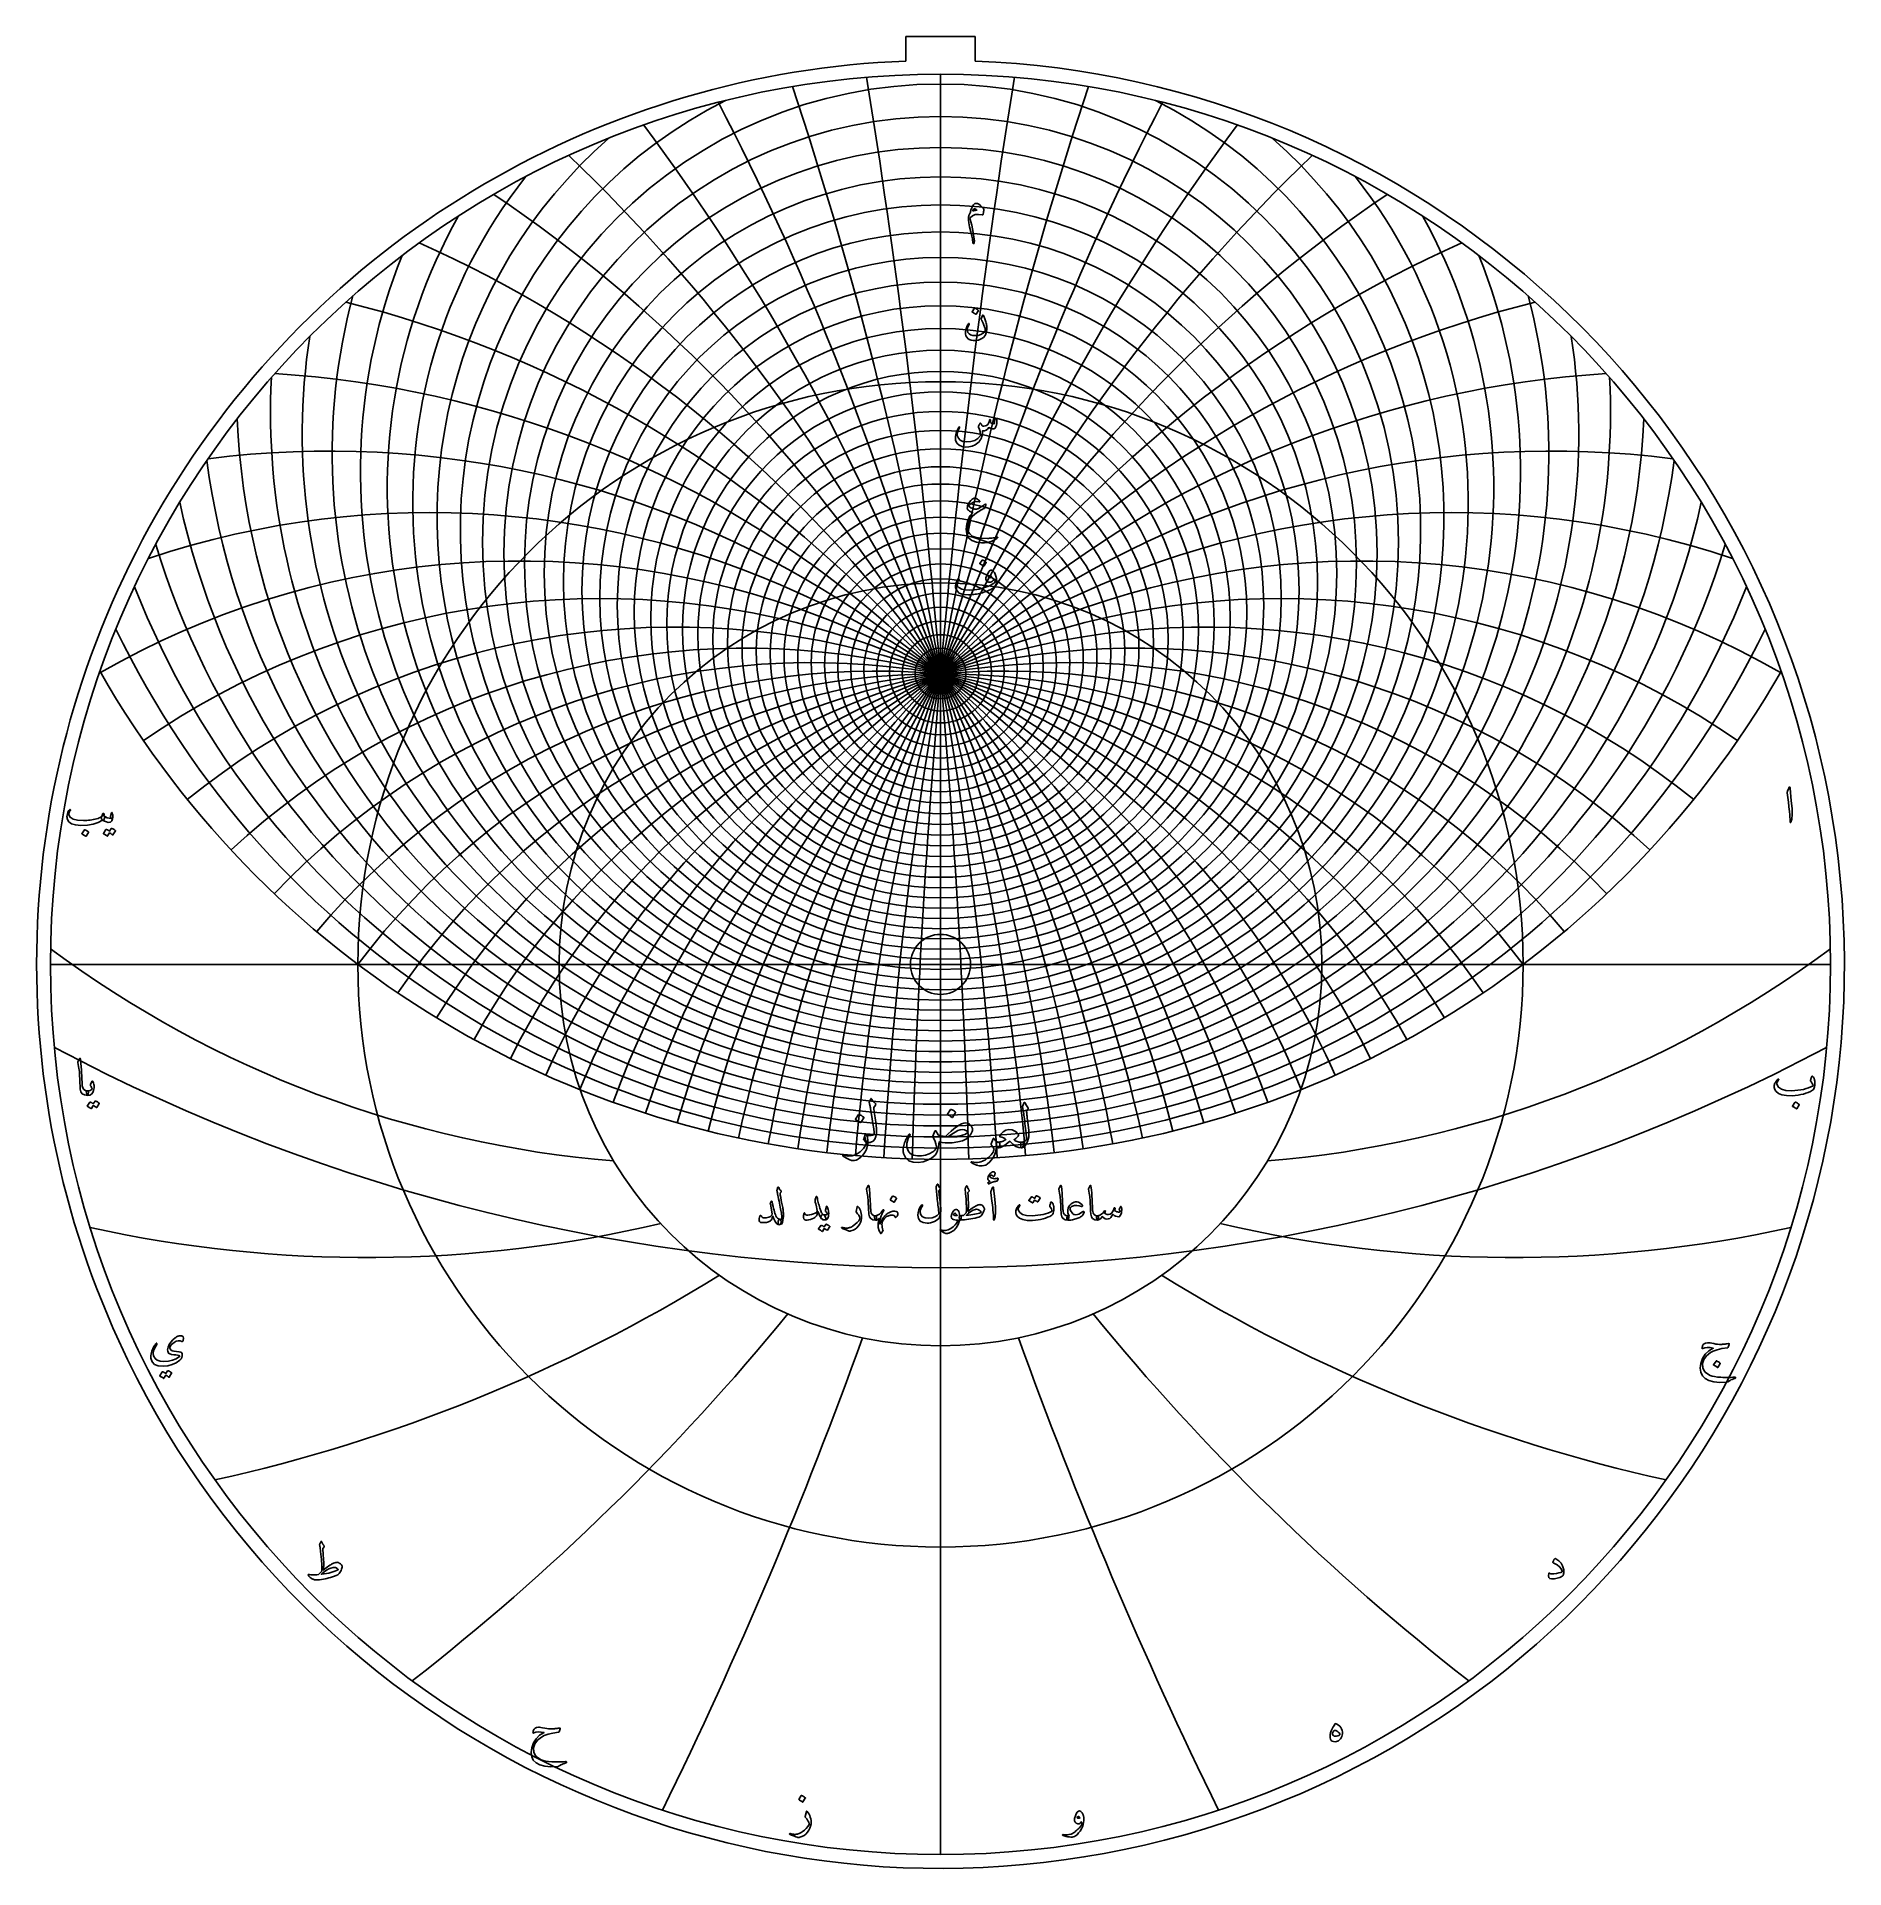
# Model space of a CAD drawing. Header units: millimetres. Extents: x -137 to 137, y -137 to 141.
import ezdxf

# ---------------------------------------------------------------- set-up
doc = ezdxf.new("R2010")
doc.units = ezdxf.units.MM
for name, color, linetype in [('CUT_INNER', 6, 'Continuous'), ('CUT_OUTER', 1, 'Continuous'), ('ENGRAVE', 7, 'Continuous'), ('ENGRAVE_FINE', 8, 'Continuous'), ('TEXT', 5, 'Continuous')]:
    doc.layers.add(name, color=color, linetype=linetype)

msp = doc.modelspace()

# ---------------------------------------------------------------- linework, layer by layer
at = {"layer": 'CUT_INNER'}
msp.add_circle((0, 0), 4.55, dxfattribs=at)
at = {"layer": 'CUT_OUTER'}
for points in [[(-5.25, 140.7), (5.25, 140.7), (5.25, 137)], [(-5.25, 137), (-5.25, 140.7)]]:
    msp.add_lwpolyline(points, dxfattribs=at)
for start, end in [(92.1943, 204.6095), (204.6093, 87.8054)]:
    msp.add_arc((0, 0), 137.1, start, end, dxfattribs=at)
at = {"layer": 'ENGRAVE'}
for points in [[(0, -135), (0, 135)], [(-135, 0), (135, 0)], [(0, -135), (0, -57.85)]]:
    msp.add_lwpolyline(points, dxfattribs=at)
for centre, radius in [((0, 0), 135), ((0, 64.05), 69.46), ((0, 56.7), 54.39), ((0, 51.6), 41.53), ((0, 0), 88.37), ((0, 48.08), 30.1), ((0, 45.78), 19.61), ((0, 0), 57.85), ((0, 44.48), 9.67), ((0, 44.06), 1.8)]:
    msp.add_circle(centre, radius, dxfattribs=at)
for centre, radius, start, end in [((0, 74.77), 87.98, 158.1689, 21.8311), ((0, 91.01), 112.23, 187.461, 352.539), ((0, 117.27), 146.84, 209.7488, 330.2512), ((0, -66.59), 110.65, 37, 143), ((0, -66.59), 110.65, 37, 143), ((-36.21, 135.15), 165.49, 233.3573, 265.3666), ((36.21, 135.15), 165.49, 274.6334, 306.6427), ((-87.04, 150.75), 195.22, 257.598, 283.2054), ((87.04, 150.75), 195.22, 256.7946, 282.402), ((-163.52, 163.52), 247.56, 282.4746, 301.6802), ((163.52, 163.52), 247.56, 238.3198, 257.5254), ((-299.63, 172.99), 357.09, 307.9323, 320.736), ((299.63, 172.99), 357.09, 219.264, 232.0677), ((-667.34, 178.81), 696.51, 333.84162, 340.24348), ((667.34, 178.81), 696.51, 199.75652, 206.15838)]:
    msp.add_arc(centre, radius, start, end, dxfattribs=at)
at = {"layer": 'ENGRAVE_FINE'}
for centre, radius in [((0, 62.36), 66.22), ((0, 60.79), 63.1), ((0, 59.33), 60.1), ((0, 57.97), 57.2), ((0, 55.53), 51.67), ((0, 54.44), 49.03), ((0, 53.42), 46.46), ((0, 52.47), 43.96), ((0, 50.78), 39.15), ((0, 50.02), 36.82), ((0, 49.32), 34.54), ((0, 48.68), 32.3), ((0, 47.53), 27.94), ((0, 47.03), 25.82), ((0, 46.57), 23.72), ((0, 46.16), 21.65), ((0, 45.45), 17.59), ((0, 45.15), 15.58), ((0, 44.89), 13.6), ((0, 44.67), 11.63), ((0, 44.33), 7.72), ((0, 44.21), 5.79), ((0, 44.13), 3.85), ((0, 44.08), 1.93)]:
    msp.add_circle(centre, radius, dxfattribs=at)
for centre, radius, start, end in [((-1264.74, -66.59), 1269.57, 1.67392, 9.11519), ((-1264.74, -66.59), 1269.57, 1.67392, 9.11519), ((1264.74, -66.59), 1269.57, 170.88481, 178.32608), ((1264.74, -66.59), 1269.57, 170.88481, 178.32608), ((0, 65.88), 72.83, 116.6054, 63.3946), ((-412.95, -66.59), 427.52, 5.0445, 27.4867), ((-412.95, -66.59), 427.52, 5.0445, 27.4867), ((-627.53, -66.59), 637.21, 3.35352, 18.26552), ((-627.53, -66.59), 637.21, 3.35352, 18.26552), ((412.95, -66.59), 427.52, 152.5133, 174.9555), ((412.95, -66.59), 427.52, 152.5133, 174.9555), ((627.53, -66.59), 637.21, 161.73448, 176.64648), ((627.53, -66.59), 637.21, 161.73448, 176.64648), ((0, 67.85), 76.36, 131.2422, 48.7578), ((-304.01, -66.59), 323.52, 6.7529, 36.8156), ((-304.01, -66.59), 323.52, 6.7529, 36.8156), ((304.01, -66.59), 323.52, 143.1844, 173.2471), ((304.01, -66.59), 323.52, 143.1844, 173.2471), ((-237.29, -66.59), 261.82, 8.4846, 46.2905), ((-237.29, -66.59), 261.82, 8.4846, 46.2905), ((237.29, -66.59), 261.82, 133.7095, 171.5154), ((237.29, -66.59), 261.82, 133.7095, 171.5154), ((0, 69.98), 80.05, 141.8437, 38.1563), ((-191.65, -66.59), 221.3, 10.2463, 55.9513), ((-191.65, -66.59), 221.3, 10.2463, 55.9513), ((191.65, -66.59), 221.3, 124.0487, 169.7537), ((191.65, -66.59), 221.3, 124.0487, 169.7537), ((0, 72.28), 83.91, 150.5762, 29.4238), ((-158.03, -66.59), 192.91, 12.0446, 65.8393), ((-158.03, -66.59), 192.91, 12.0446, 65.8393), ((158.03, -66.59), 192.91, 114.1607, 167.9554), ((158.03, -66.59), 192.91, 114.1607, 167.9554), ((0, 77.48), 92.27, 164.9746, 15.0254), ((-131.87, -66.59), 172.14, 13.8869, 75.9956), ((-131.87, -66.59), 172.14, 13.8869, 75.9956), ((131.87, -66.59), 172.14, 104.0044, 166.1131), ((131.87, -66.59), 172.14, 104.0044, 166.1131), ((0, 80.43), 96.81, 171.1961, 8.8039), ((0, 83.65), 101.62, 176.9629, 3.0371), ((-110.65, -66.59), 156.48, 15.7812, 86.4587), ((-110.65, -66.59), 156.48, 15.7812, 86.4587), ((110.65, -66.59), 156.48, 93.5413, 164.2188), ((110.65, -66.59), 156.48, 93.5413, 164.2188), ((0, 87.16), 106.75, 182.3632, 357.6368), ((-92.85, -66.59), 144.44, 17.7361, 97.2591), ((-92.85, -66.59), 144.44, 17.7361, 97.2591), ((92.85, -66.59), 144.44, 82.7409, 162.2639), ((92.85, -66.59), 144.44, 82.7409, 162.2639), ((0, 95.24), 118.1, 192.3035, 347.6965), ((-77.48, -66.59), 135.08, 19.7612, 108.4105), ((-77.48, -66.59), 135.08, 19.7612, 108.4105), ((77.48, -66.59), 135.08, 71.5895, 160.2388), ((77.48, -66.59), 135.08, 71.5895, 160.2388), ((-63.88, -66.59), 127.77, 21.8673, 119.8123), ((-63.88, -66.59), 127.77, 21.8673, 119.8123), ((0, 99.92), 124.42, 196.9274, 343.0726), ((63.88, -66.59), 127.77, 60.1877, 158.1327), ((63.88, -66.59), 127.77, 60.1877, 158.1327), ((0, 105.09), 131.27, 201.3616, 338.6384), ((-51.6, -66.59), 122.09, 24.0662, 124.5822), ((-51.6, -66.59), 122.09, 24.0662, 124.5822), ((51.6, -66.59), 122.09, 55.4178, 155.9338), ((51.6, -66.59), 122.09, 55.4178, 155.9338), ((0, 110.84), 138.71, 205.6291, 334.3709), ((-40.27, -66.59), 117.75, 26.3716, 128.9182), ((-40.27, -66.59), 117.75, 26.3716, 128.9182), ((40.27, -66.59), 117.75, 51.0818, 153.6284), ((40.27, -66.59), 117.75, 51.0818, 153.6284), ((-29.65, -66.59), 114.55, 28.7987, 132.8805), ((-29.65, -66.59), 114.55, 28.7987, 132.8805), ((29.65, -66.59), 114.55, 47.1195, 151.2013), ((29.65, -66.59), 114.55, 47.1195, 151.2013), ((-19.51, -66.59), 112.36, 31.3651, 136.5202), ((-19.51, -66.59), 112.36, 31.3651, 136.5202), ((-9.68, -66.59), 111.07, 34.0911, 139.881), ((-9.68, -66.59), 111.07, 34.0911, 139.881), ((9.68, -66.59), 111.07, 40.119, 145.9089), ((9.68, -66.59), 111.07, 40.119, 145.9089), ((19.51, -66.59), 112.36, 43.4798, 148.6349), ((19.51, -66.59), 112.36, 43.4798, 148.6349), ((0, 241.04), 287.04, 242.0779, 297.9221)]:
    msp.add_arc(centre, radius, start, end, dxfattribs=at)
at = {"layer": 'TEXT'}
for points in [[(4.51, 113.96), (4.53, 114.08), (4.56, 114.19), (4.58, 114.31), (4.61, 114.42), (4.65, 114.53), (4.68, 114.65), (4.73, 114.75), (4.78, 114.86), (4.88, 115.05), (4.99, 115.2), (5.11, 115.31), (5.23, 115.38), (5.41, 115.41), (5.6, 115.37), (5.82, 115.27), (6.05, 115.09), (6.12, 115.04), (6.18, 114.98), (6.24, 114.92), (6.3, 114.86), (6.36, 114.8), (6.41, 114.73), (6.47, 114.67), (6.53, 114.6), (6.55, 114.56), (6.57, 114.52), (6.58, 114.48), (6.58, 114.45), (6.56, 114.3), (6.54, 114.17), (6.51, 114.05), (6.5, 113.95), (6.48, 113.87), (6.47, 113.8), (6.45, 113.76), (6.45, 113.73), (6.42, 113.69), (6.4, 113.67), (6.36, 113.67), (6.32, 113.67), (5.76, 113.75), (5.27, 113.7), (4.86, 113.53), (4.51, 113.23), (4.49, 113.2), (4.48, 113.16), (4.47, 113.13), (4.48, 113.09), (4.61, 112.6), (4.73, 112.09), (4.85, 111.56), (4.96, 111.01), (5.08, 110.28), (5.14, 109.74), (5.11, 109.42), (5.02, 109.3), (4.98, 109.31), (4.94, 109.34), (4.92, 109.4), (4.91, 109.49), (4.89, 109.67), (4.86, 109.85), (4.83, 110.04), (4.8, 110.24), (4.76, 110.45), (4.71, 110.66), (4.66, 110.88), (4.6, 111.11), (4.42, 111.86), (4.29, 112.46), (4.23, 112.91), (4.23, 113.19), (4.25, 113.32), (4.28, 113.45), (4.31, 113.56), (4.34, 113.66), (4.38, 113.75), (4.42, 113.83), (4.47, 113.9), (4.51, 113.96)], [(4.89, 114.23), (4.96, 114.26), (5.03, 114.28), (5.1, 114.31), (5.18, 114.33), (5.26, 114.35), (5.35, 114.36), (5.43, 114.38), (5.52, 114.39), (5.4, 114.48), (5.29, 114.55), (5.2, 114.58), (5.12, 114.57), (5.04, 114.53), (4.97, 114.46), (4.92, 114.36), (4.89, 114.23)], [(6.5, 98.41), (6.56, 98.29), (6.62, 98.16), (6.68, 98.03), (6.74, 97.89), (6.79, 97.74), (6.84, 97.59), (6.88, 97.43), (6.92, 97.26), (6.96, 97.1), (6.99, 96.93), (7.01, 96.77), (7.02, 96.61), (7.02, 96.45), (7.02, 96.29), (7, 96.12), (6.98, 95.96), (6.95, 95.8), (6.9, 95.64), (6.84, 95.5), (6.76, 95.37), (6.51, 95.07), (6.19, 94.85), (5.78, 94.69), (5.29, 94.61), (4.94, 94.6), (4.63, 94.65), (4.37, 94.75), (4.14, 94.91), (3.98, 95.11), (3.86, 95.34), (3.8, 95.62), (3.79, 95.92), (3.83, 96.25), (3.92, 96.56), (4.05, 96.85), (4.23, 97.14), (4.26, 97.17), (4.29, 97.19), (4.31, 97.2), (4.34, 97.18), (4.36, 97.16), (4.37, 97.13), (4.36, 97.09), (4.33, 97.04), (4.15, 96.68), (4.06, 96.36), (4.07, 96.07), (4.16, 95.81), (4.33, 95.61), (4.57, 95.46), (4.88, 95.38), (5.25, 95.35), (5.71, 95.39), (6.12, 95.51), (6.48, 95.71), (6.79, 95.98), (6.79, 95.99), (6.8, 96), (6.8, 96.02), (6.8, 96.04), (6.79, 96.23), (6.75, 96.44), (6.69, 96.68), (6.59, 96.95), (6.54, 97.09), (6.49, 97.22), (6.44, 97.33), (6.39, 97.44), (6.34, 97.54), (6.29, 97.63), (6.25, 97.71), (6.21, 97.77), (6.18, 97.81), (6.17, 97.84), (6.17, 97.87), (6.18, 97.9), (6.39, 98.43), (6.41, 98.46), (6.44, 98.47), (6.47, 98.45), (6.5, 98.41)], [(5.16, 99.5), (5.17, 99.51), (5.18, 99.51), (5.2, 99.52), (5.22, 99.51), (5.36, 99.46), (5.49, 99.39), (5.62, 99.3), (5.73, 99.21), (5.75, 99.19), (5.75, 99.18), (5.75, 99.17), (5.74, 99.15), (5.4, 98.6), (5.39, 98.59), (5.37, 98.58), (5.35, 98.59), (5.33, 98.61), (5.31, 98.62), (5.27, 98.64), (5.23, 98.67), (5.17, 98.71), (5.11, 98.75), (5.02, 98.8), (4.93, 98.86), (4.82, 98.93), (4.8, 98.94), (4.8, 98.95), (4.8, 98.96), (4.8, 98.97)], [(8.28, 82.77), (8.29, 82.8), (8.31, 82.82), (8.33, 82.84), (8.35, 82.84), (8.38, 82.84), (8.41, 82.83), (8.43, 82.81), (8.45, 82.78), (8.49, 82.69), (8.52, 82.58), (8.54, 82.44), (8.54, 82.29), (8.53, 82.03), (8.48, 81.79), (8.4, 81.56), (8.29, 81.34), (8.25, 81.29), (8.21, 81.25), (8.16, 81.22), (8.11, 81.21), (7.94, 81.2), (7.75, 81.23), (7.54, 81.3), (7.32, 81.42), (7.14, 81.17), (6.92, 81), (6.67, 80.92), (6.39, 80.92), (6.38, 80.76), (6.36, 80.62), (6.35, 80.48), (6.33, 80.34), (6.3, 80.21), (6.27, 80.08), (6.24, 79.96), (6.2, 79.84), (6.11, 79.63), (5.99, 79.43), (5.84, 79.25), (5.66, 79.09), (5.24, 78.81), (4.79, 78.61), (4.32, 78.49), (3.83, 78.46), (3.27, 78.54), (2.83, 78.74), (2.5, 79.06), (2.29, 79.5), (2.27, 79.66), (2.26, 79.85), (2.28, 80.07), (2.32, 80.31), (2.39, 80.58), (2.49, 80.87), (2.61, 81.16), (2.77, 81.46), (2.78, 81.48), (2.79, 81.49), (2.81, 81.5), (2.83, 81.5), (2.85, 81.5), (2.87, 81.5), (2.88, 81.49), (2.9, 81.48), (2.9, 81.46), (2.91, 81.44), (2.9, 81.42), (2.9, 81.4), (2.7, 80.99), (2.58, 80.66), (2.52, 80.4), (2.53, 80.21), (2.72, 79.8), (3, 79.5), (3.4, 79.31), (3.9, 79.23), (4.6, 79.28), (5.19, 79.45), (5.67, 79.76), (6.05, 80.21), (6.04, 80.5), (6, 80.8), (5.9, 81.13), (5.76, 81.47), (5.75, 81.5), (5.74, 81.53), (5.73, 81.56), (5.74, 81.58), (5.78, 81.67), (5.82, 81.74), (5.85, 81.81), (5.89, 81.88), (5.92, 81.94), (5.95, 81.99), (5.98, 82.04), (6, 82.08), (6.02, 82.09), (6.03, 82.1), (6.05, 82.1), (6.07, 82.09), (6.08, 82.08), (6.09, 82.06), (6.11, 82.04), (6.13, 82.01), (6.15, 81.98), (6.17, 81.94), (6.2, 81.9), (6.23, 81.85), (6.28, 81.76), (6.33, 81.69), (6.37, 81.65), (6.4, 81.64), (6.59, 81.62), (6.78, 81.65), (6.97, 81.73), (7.16, 81.86), (7.22, 81.95), (7.29, 82.09), (7.36, 82.28), (7.42, 82.53), (7.43, 82.55), (7.44, 82.57), (7.46, 82.59), (7.48, 82.6), (7.5, 82.61), (7.52, 82.61), (7.54, 82.61), (7.56, 82.6), (7.59, 82.56), (7.6, 82.47), (7.59, 82.34), (7.57, 82.18), (7.72, 82.09), (7.87, 82.03), (8.04, 82), (8.22, 82.01), (8.21, 82.06), (8.21, 82.1), (8.2, 82.13), (8.18, 82.16), (8.16, 82.18), (8.15, 82.2), (8.15, 82.22), (8.15, 82.24)], [(5.02, 70.67), (5.13, 70.7), (5.25, 70.7), (5.39, 70.67), (5.53, 70.6), (5.6, 70.56), (5.67, 70.51), (5.73, 70.47), (5.79, 70.42), (5.84, 70.38), (5.88, 70.33), (5.92, 70.29), (5.95, 70.24), (5.97, 70.2), (5.96, 70.17), (5.93, 70.16), (5.86, 70.17), (5.42, 70.2), (5.02, 70.11), (4.65, 69.89), (4.31, 69.55), (4.3, 69.52), (4.3, 69.5), (4.31, 69.48), (4.33, 69.45), (4.6, 69.25), (4.88, 69.12), (5.19, 69.06), (5.52, 69.06), (5.58, 69.07), (5.66, 69.1), (5.75, 69.14), (5.86, 69.21), (6.07, 69.33), (6.25, 69.44), (6.4, 69.53), (6.53, 69.61), (6.64, 69.68), (6.72, 69.73), (6.79, 69.76), (6.82, 69.79), (6.88, 69.8), (6.9, 69.79), (6.91, 69.74), (6.89, 69.66), (6.81, 69.46), (6.74, 69.3), (6.68, 69.2), (6.63, 69.15), (6.48, 69.08), (6.33, 69), (6.16, 68.91), (5.98, 68.8), (5.8, 68.69), (5.61, 68.56), (5.41, 68.42), (5.2, 68.27), (4.78, 67.9), (4.46, 67.46), (4.24, 66.96), (4.12, 66.39), (4.12, 66.08), (4.17, 65.79), (4.27, 65.53), (4.43, 65.29), (4.82, 64.96), (5.4, 64.74), (6.17, 64.62), (7.12, 64.6), (7.27, 64.61), (7.43, 64.63), (7.6, 64.64), (7.78, 64.66), (7.97, 64.69), (8.17, 64.71), (8.38, 64.75), (8.61, 64.79), (8.65, 64.79), (8.68, 64.79), (8.69, 64.78), (8.7, 64.76), (8.67, 64.69), (8.52, 64.58), (8.27, 64.43), (7.91, 64.24), (7.69, 64.14), (7.5, 64.06), (7.34, 64.01), (7.2, 63.99), (6.69, 63.95), (6.23, 63.94), (5.81, 63.97), (5.44, 64.03), (4.75, 64.29), (4.26, 64.7), (3.98, 65.27), (3.9, 66), (3.99, 66.76), (4.18, 67.43), (4.47, 68.01), (4.88, 68.5), (4.62, 68.62), (4.4, 68.74), (4.24, 68.86), (4.12, 68.98), (4.09, 69.03), (4.07, 69.08), (4.06, 69.14), (4.06, 69.21), (4.08, 69.38), (4.12, 69.54), (4.17, 69.69), (4.24, 69.83), (4.41, 70.12), (4.6, 70.35), (4.8, 70.54), (5.02, 70.67)], [(6.33, 61.31), (6.33, 61.32), (6.35, 61.33), (6.36, 61.33), (6.38, 61.33), (6.52, 61.27), (6.66, 61.2), (6.78, 61.12), (6.9, 61.02), (6.91, 61.01), (6.92, 60.99), (6.91, 60.98), (6.91, 60.97), (6.56, 60.41), (6.55, 60.4), (6.54, 60.4), (6.52, 60.4), (6.49, 60.42), (6.47, 60.44), (6.44, 60.46), (6.4, 60.49), (6.34, 60.52), (6.27, 60.57), (6.19, 60.62), (6.09, 60.68), (5.98, 60.74), (5.97, 60.75), (5.96, 60.76), (5.96, 60.77), (5.97, 60.78)], [(7.61, 59.76), (7.75, 59.77), (7.9, 59.72), (8.04, 59.59), (8.18, 59.41), (8.31, 59.16), (8.41, 58.87), (8.47, 58.53), (8.51, 58.14), (8.51, 58), (8.5, 57.87), (8.48, 57.75), (8.44, 57.64), (8.31, 57.42), (8.12, 57.21), (7.87, 57.01), (7.54, 56.82), (7.36, 56.73), (7.18, 56.65), (6.98, 56.57), (6.79, 56.5), (6.58, 56.43), (6.37, 56.37), (6.15, 56.31), (5.93, 56.26), (5.7, 56.21), (5.48, 56.17), (5.26, 56.13), (5.05, 56.1), (4.84, 56.08), (4.64, 56.06), (4.44, 56.05), (4.25, 56.04), (3.44, 56.11), (2.84, 56.32), (2.46, 56.68), (2.3, 57.18), (2.29, 57.3), (2.3, 57.43), (2.32, 57.58), (2.35, 57.75), (2.4, 57.93), (2.47, 58.11), (2.55, 58.28), (2.66, 58.45), (2.68, 58.47), (2.69, 58.48), (2.72, 58.49), (2.74, 58.49), (2.76, 58.49), (2.78, 58.48), (2.8, 58.46), (2.81, 58.44), (2.81, 58.42), (2.81, 58.39), (2.8, 58.37), (2.79, 58.35), (2.59, 57.97), (2.53, 57.64), (2.59, 57.36), (2.79, 57.15), (3.22, 56.92), (3.77, 56.79), (4.42, 56.75), (5.18, 56.8), (5.51, 56.85), (5.85, 56.91), (6.18, 56.99), (6.52, 57.09), (6.85, 57.2), (7.19, 57.33), (7.52, 57.48), (7.86, 57.64), (8.03, 57.74), (8.17, 57.85), (8.26, 57.97), (8.31, 58.1), (8.28, 58.19), (8.24, 58.27), (8.19, 58.34), (8.12, 58.4), (8.11, 58.41), (8.1, 58.4), (8.09, 58.39), (8.07, 58.37), (7.97, 58.2), (7.85, 58.07), (7.72, 57.99), (7.58, 57.95), (7.32, 57.94), (7.12, 58.02), (6.98, 58.18), (6.9, 58.41), (6.9, 58.62), (6.97, 58.87), (7.11, 59.17), (7.31, 59.52), (7.38, 59.61), (7.45, 59.68), (7.53, 59.73), (7.61, 59.76)], [(7.69, 58.74), (7.72, 58.77), (7.72, 58.8), (7.71, 58.84), (7.68, 58.87), (7.56, 58.95), (7.45, 58.97), (7.36, 58.93), (7.28, 58.82), (7.27, 58.79), (7.26, 58.77), (7.27, 58.74), (7.28, 58.72), (7.39, 58.66), (7.49, 58.64), (7.59, 58.67), (7.69, 58.74)], [(128.67, 26.7), (128.74, 26.85), (128.8, 26.9), (128.84, 26.86), (128.88, 26.72), (129.05, 24.82), (129.16, 23.66), (129.18, 22.73), (129.12, 22.03), (128.98, 21.57), (128.96, 21.53), (128.94, 21.51), (128.92, 21.51), (128.9, 21.53), (128.88, 21.55), (128.88, 21.58), (128.87, 21.61), (128.87, 21.66), (128.87, 21.99), (128.85, 22.35), (128.82, 22.72), (128.77, 23.12), (128.76, 23.22), (128.73, 23.5), (128.68, 23.96), (128.61, 24.59), (128.44, 25.99), (128.44, 26.07), (128.44, 26.14), (128.45, 26.2), (128.47, 26.26)], [(-126.92, 22.54), (-126.92, 22.54), (-126.91, 22.53), (-126.9, 22.53), (-126.9, 22.52), (-126.89, 22.52), (-126.88, 22.51), (-126.88, 22.51), (-126.87, 22.5), (-126.81, 22.43), (-126.78, 22.32), (-126.8, 22.19), (-126.85, 22.02), (-126.89, 21.92), (-126.94, 21.86), (-126.99, 21.83), (-127.04, 21.84), (-127.07, 21.86), (-127.09, 21.86), (-127.1, 21.86), (-127.12, 21.85), (-127.75, 21.5), (-128.51, 21.26), (-129.39, 21.12), (-130.4, 21.08), (-131.21, 21.15), (-131.83, 21.33), (-132.24, 21.63), (-132.46, 22.05), (-132.49, 22.25), (-132.5, 22.45), (-132.48, 22.64), (-132.44, 22.84), (-132.38, 23.02), (-132.3, 23.18), (-132.21, 23.32), (-132.1, 23.45), (-132.08, 23.47), (-132.06, 23.48), (-132.04, 23.49), (-132.02, 23.48), (-132, 23.48), (-131.98, 23.46), (-131.97, 23.45), (-131.96, 23.43), (-131.95, 23.41), (-131.95, 23.39), (-131.96, 23.37), (-131.98, 23.34), (-132.09, 23.17), (-132.17, 23.01), (-132.2, 22.86), (-132.2, 22.7), (-132.01, 22.32), (-131.58, 22.04), (-130.91, 21.88), (-130, 21.82), (-129.75, 21.82), (-129.5, 21.84), (-129.25, 21.85), (-129, 21.88), (-128.75, 21.92), (-128.5, 21.96), (-128.26, 22.01), (-128.02, 22.07), (-127.79, 22.13), (-127.6, 22.2), (-127.46, 22.26), (-127.35, 22.33), (-127.31, 22.37), (-127.27, 22.41), (-127.24, 22.46), (-127.21, 22.52), (-127.18, 22.58), (-127.15, 22.65), (-127.12, 22.73), (-127.09, 22.81), (-127.08, 22.84), (-127.07, 22.86), (-127.05, 22.87), (-127.02, 22.89), (-126.99, 22.9), (-126.96, 22.89), (-126.93, 22.88), (-126.91, 22.86), (-126.89, 22.84), (-126.88, 22.81), (-126.87, 22.77), (-126.88, 22.73)], [(-127.16, 21.92), (-127.24, 22), (-127.28, 22.1), (-127.29, 22.22), (-127.25, 22.36), (-127.17, 22.49), (-127.09, 22.56), (-127.02, 22.59), (-126.96, 22.57), (-126.67, 22.38), (-126.38, 22.24), (-126.09, 22.17), (-125.8, 22.14), (-125.79, 22.15), (-125.78, 22.15), (-125.78, 22.16), (-125.78, 22.18), (-125.79, 22.2), (-125.81, 22.24), (-125.84, 22.29), (-125.89, 22.35), (-125.9, 22.37), (-125.91, 22.39), (-125.91, 22.41), (-125.91, 22.43), (-125.72, 22.97), (-125.72, 22.99), (-125.7, 23), (-125.69, 23.01), (-125.68, 23.01), (-125.66, 23.01), (-125.65, 23), (-125.64, 22.99), (-125.63, 22.97), (-125.57, 22.8), (-125.54, 22.63), (-125.53, 22.45), (-125.54, 22.28), (-125.58, 22.07), (-125.63, 21.9), (-125.69, 21.77), (-125.77, 21.67), (-125.83, 21.62), (-125.88, 21.58), (-125.93, 21.56), (-125.98, 21.55), (-126.24, 21.54), (-126.52, 21.6), (-126.83, 21.73), (-127.16, 21.92)], [(-129.86, 20.39), (-129.85, 20.4), (-129.84, 20.4), (-129.82, 20.4), (-129.8, 20.4), (-129.65, 20.34), (-129.5, 20.27), (-129.37, 20.18), (-129.25, 20.08), (-129.23, 20.06), (-129.23, 20.05), (-129.23, 20.03), (-129.24, 20.02), (-129.6, 19.43), (-129.62, 19.41), (-129.63, 19.41), (-129.66, 19.42), (-129.68, 19.44), (-129.7, 19.45), (-129.74, 19.47), (-129.78, 19.5), (-129.84, 19.54), (-129.92, 19.59), (-130, 19.64), (-130.11, 19.71), (-130.22, 19.78), (-130.24, 19.79), (-130.25, 19.8), (-130.25, 19.81), (-130.24, 19.82)], [(-125.78, 20.6), (-125.77, 20.61), (-125.76, 20.62), (-125.74, 20.62), (-125.72, 20.62), (-125.64, 20.59), (-125.57, 20.56), (-125.5, 20.53), (-125.43, 20.49), (-125.36, 20.45), (-125.29, 20.4), (-125.23, 20.35), (-125.17, 20.3), (-125.15, 20.29), (-125.15, 20.27), (-125.15, 20.25), (-125.16, 20.23), (-125.53, 19.64), (-125.54, 19.64), (-125.56, 19.64), (-125.58, 19.64), (-125.6, 19.66), (-125.62, 19.67), (-125.64, 19.69), (-125.68, 19.72), (-125.73, 19.75), (-125.79, 19.78), (-125.86, 19.83), (-125.95, 19.88), (-126.04, 19.93), (-126.34, 19.47), (-126.35, 19.46), (-126.37, 19.46), (-126.39, 19.46), (-126.41, 19.48), (-126.44, 19.5), (-126.47, 19.52), (-126.52, 19.55), (-126.58, 19.59), (-126.65, 19.64), (-126.74, 19.69), (-126.84, 19.75), (-126.96, 19.82), (-126.97, 19.83), (-126.97, 19.85), (-126.97, 19.86), (-126.96, 19.87), (-126.58, 20.43), (-126.57, 20.44), (-126.56, 20.45), (-126.54, 20.45), (-126.52, 20.45), (-126.46, 20.43), (-126.39, 20.4), (-126.33, 20.38), (-126.27, 20.34), (-126.22, 20.31), (-126.16, 20.27), (-126.11, 20.24), (-126.06, 20.19)], [(-130.57, -14.29), (-130.55, -14.27), (-130.54, -14.25), (-130.53, -14.25), (-130.51, -14.25), (-130.5, -14.26), (-130.48, -14.29), (-130.47, -14.34), (-130.45, -14.41), (-130.39, -14.99), (-130.34, -15.52), (-130.3, -16.01), (-130.27, -16.46), (-130.25, -16.84), (-130.23, -17.19), (-130.22, -17.49), (-130.2, -17.75), (-130.19, -17.98), (-130.18, -18.16), (-130.17, -18.31), (-130.17, -18.41), (-130.1, -18.73), (-129.95, -18.96), (-129.71, -19.11), (-129.39, -19.17), (-129.3, -19.19), (-129.25, -19.25), (-129.22, -19.33), (-129.23, -19.45), (-129.27, -19.63), (-129.3, -19.76), (-129.35, -19.84), (-129.39, -19.87), (-129.84, -19.81), (-130.17, -19.63), (-130.38, -19.34), (-130.48, -18.92), (-130.49, -18.72), (-130.5, -18.53), (-130.52, -18.33), (-130.53, -18.13), (-130.54, -17.93), (-130.54, -17.73), (-130.55, -17.53), (-130.56, -17.33), (-130.58, -16.94), (-130.6, -16.6), (-130.62, -16.29), (-130.65, -16.02), (-130.69, -15.77), (-130.74, -15.49), (-130.78, -15.2), (-130.84, -14.89), (-130.85, -14.83), (-130.85, -14.78), (-130.84, -14.74), (-130.82, -14.7)], [(-128.93, -18.23), (-128.71, -17.75), (-128.68, -17.7), (-128.64, -17.68), (-128.61, -17.7), (-128.57, -17.75), (-128.5, -17.89), (-128.45, -18.04), (-128.41, -18.2), (-128.39, -18.37), (-128.38, -18.54), (-128.39, -18.72), (-128.41, -18.91), (-128.46, -19.11), (-128.58, -19.44), (-128.78, -19.68), (-129.05, -19.82), (-129.39, -19.87), (-129.43, -19.84), (-129.47, -19.77), (-129.51, -19.64), (-129.55, -19.47), (-129.57, -19.38), (-129.56, -19.3), (-129.55, -19.24), (-129.52, -19.2), (-129.49, -19.18), (-129.46, -19.17), (-129.43, -19.17), (-129.39, -19.17), (-129.18, -19.16), (-128.99, -19.12), (-128.83, -19.04), (-128.7, -18.92), (-128.7, -18.91), (-128.7, -18.9), (-128.7, -18.89), (-128.7, -18.87), (-128.73, -18.76), (-128.78, -18.65), (-128.84, -18.53), (-128.91, -18.42), (-128.94, -18.38), (-128.95, -18.33), (-128.94, -18.28), (-128.93, -18.23)], [(132.31, -16.99), (132.37, -17.05), (132.41, -17.12), (132.46, -17.2), (132.5, -17.29), (132.53, -17.38), (132.56, -17.48), (132.59, -17.58), (132.61, -17.69), (132.64, -17.91), (132.64, -18.13), (132.63, -18.34), (132.59, -18.56), (132.54, -18.75), (132.47, -18.9), (132.38, -19.02), (132.28, -19.1), (131.96, -19.27), (131.63, -19.42), (131.27, -19.55), (130.89, -19.67), (130.49, -19.76), (130.08, -19.83), (129.64, -19.89), (129.19, -19.92), (128.33, -19.91), (127.63, -19.79), (127.09, -19.56), (126.69, -19.22), (126.53, -18.96), (126.46, -18.67), (126.47, -18.37), (126.57, -18.04), (126.6, -17.97), (126.64, -17.9), (126.69, -17.82), (126.74, -17.75), (126.79, -17.67), (126.85, -17.6), (126.92, -17.52), (126.99, -17.44), (127.01, -17.41), (127.04, -17.4), (127.06, -17.39), (127.09, -17.4), (127.11, -17.4), (127.12, -17.42), (127.13, -17.44), (127.14, -17.46), (127.15, -17.48), (127.14, -17.5), (127.14, -17.52), (127.12, -17.54), (127.05, -17.62), (126.99, -17.71), (126.94, -17.79), (126.9, -17.88), (126.86, -17.96), (126.85, -18.04), (126.84, -18.12), (126.86, -18.19), (127.1, -18.63), (127.55, -18.94), (128.22, -19.12), (129.1, -19.16), (129.59, -19.14), (130.05, -19.1), (130.49, -19.04), (130.9, -18.96), (131.3, -18.85), (131.67, -18.72), (132.02, -18.57), (132.35, -18.4), (132.31, -18.24), (132.24, -18.07), (132.13, -17.87), (131.97, -17.66), (131.97, -17.64), (131.97, -17.6), (131.98, -17.55), (131.99, -17.47), (131.99, -17.47), (132, -17.46), (132, -17.46), (132, -17.45), (132.02, -17.35), (132.06, -17.24), (132.11, -17.12), (132.17, -16.99), (132.19, -16.95), (132.23, -16.93), (132.27, -16.95), (132.31, -16.99)], [(-128.24, -20.74), (-128.23, -20.73), (-128.22, -20.73), (-128.2, -20.72), (-128.18, -20.73), (-128.1, -20.75), (-128.03, -20.79), (-127.96, -20.82), (-127.89, -20.86), (-127.82, -20.9), (-127.75, -20.94), (-127.69, -20.99), (-127.63, -21.04), (-127.61, -21.06), (-127.61, -21.08), (-127.61, -21.09), (-127.62, -21.11), (-127.99, -21.7), (-128, -21.71), (-128.02, -21.71), (-128.04, -21.7), (-128.06, -21.69), (-128.08, -21.67), (-128.1, -21.65), (-128.14, -21.63), (-128.19, -21.6), (-128.25, -21.56), (-128.32, -21.52), (-128.41, -21.47), (-128.5, -21.42), (-128.8, -21.87), (-128.81, -21.89), (-128.83, -21.89), (-128.85, -21.88), (-128.87, -21.86), (-128.9, -21.85), (-128.93, -21.83), (-128.98, -21.79), (-129.04, -21.76), (-129.11, -21.71), (-129.2, -21.66), (-129.3, -21.59), (-129.42, -21.52), (-129.43, -21.51), (-129.43, -21.5), (-129.43, -21.49), (-129.42, -21.48), (-129.04, -20.91), (-129.03, -20.9), (-129.02, -20.9), (-129, -20.89), (-128.98, -20.9), (-128.92, -20.92), (-128.85, -20.94), (-128.79, -20.97), (-128.73, -21), (-128.68, -21.04), (-128.62, -21.07), (-128.57, -21.11), (-128.52, -21.15)], [(-10.52, -20.35), (-10.5, -20.35), (-10.48, -20.37), (-10.46, -20.39), (-10.44, -20.43), (-10.42, -20.48), (-10.37, -20.55), (-10.31, -20.63), (-10.23, -20.73), (-10.18, -20.78), (-10.13, -20.83), (-10.09, -20.88), (-10.05, -20.93), (-10, -20.97), (-9.96, -21.01), (-9.91, -21.05), (-9.87, -21.09), (-9.83, -21.14), (-9.82, -21.2), (-9.84, -21.27), (-9.88, -21.36), (-10.13, -21.73), (-10.12, -21.86), (-10.1, -22.02), (-10.07, -22.21), (-10.04, -22.43), (-10, -22.68), (-9.96, -22.96), (-9.92, -23.27), (-9.87, -23.61), (-9.82, -23.95), (-9.78, -24.26), (-9.75, -24.55), (-9.73, -24.81), (-9.71, -25.04), (-9.7, -25.25), (-9.7, -25.43), (-9.71, -25.59), (-9.79, -26.11), (-9.97, -26.51), (-10.23, -26.8), (-10.59, -26.98), (-10.64, -27), (-10.7, -27.01), (-10.75, -27.02), (-10.8, -27.03), (-10.85, -27.03), (-10.9, -27.03), (-10.95, -27.03), (-10.99, -27.03), (-11.12, -26.99), (-11.23, -26.89), (-11.32, -26.74), (-11.39, -26.53), (-11.44, -26.31), (-11.46, -26.12), (-11.46, -25.95), (-11.43, -25.81), (-11.42, -25.78), (-11.4, -25.76), (-11.39, -25.75), (-11.37, -25.75), (-11.35, -25.75), (-11.33, -25.76), (-11.31, -25.77), (-11.29, -25.79), (-11.17, -25.87), (-11.03, -25.93), (-10.86, -25.96), (-10.68, -25.97), (-10.5, -25.95), (-10.33, -25.91), (-10.18, -25.86), (-10.05, -25.78), (-10.07, -25.49), (-10.13, -24.94), (-10.25, -24.14), (-10.41, -23.09), (-10.61, -21.92), (-10.63, -21.76), (-10.66, -21.62), (-10.69, -21.48), (-10.72, -21.35), (-10.74, -21.28), (-10.76, -21.22), (-10.77, -21.17), (-10.78, -21.12), (-10.78, -21.08), (-10.79, -21.04), (-10.79, -21.01), (-10.8, -20.99), (-10.81, -20.94), (-10.8, -20.89), (-10.8, -20.85), (-10.78, -20.81), (-10.59, -20.4), (-10.57, -20.38), (-10.56, -20.36), (-10.54, -20.35), (-10.52, -20.35)], [(1.52, -22.01), (1.53, -22), (1.55, -22), (1.57, -21.99), (1.6, -22), (1.78, -22.07), (1.96, -22.16), (2.13, -22.27), (2.28, -22.4), (2.3, -22.42), (2.31, -22.44), (2.3, -22.46), (2.29, -22.48), (1.84, -23.21), (1.82, -23.23), (1.8, -23.24), (1.77, -23.23), (1.74, -23.2), (1.71, -23.19), (1.67, -23.16), (1.61, -23.12), (1.54, -23.07), (1.45, -23.01), (1.34, -22.94), (1.21, -22.87), (1.06, -22.78), (1.05, -22.76), (1.04, -22.75), (1.04, -22.74), (1.05, -22.72)], [(12.47, -21.44), (12.54, -21.29), (12.59, -21.16), (12.63, -21.07), (12.65, -21.01), (12.67, -20.97), (12.69, -20.94), (12.71, -20.93), (12.75, -20.92), (12.78, -20.93), (12.81, -20.95), (12.83, -20.98), (12.85, -21.02), (12.93, -21.23), (13.03, -21.41), (13.14, -21.58), (13.27, -21.72), (13.3, -21.77), (13.31, -21.82), (13.3, -21.88), (13.26, -21.95), (13.05, -22.25), (13.06, -22.38), (13.07, -22.51), (13.09, -22.64), (13.1, -22.77), (13.12, -22.89), (13.13, -23.02), (13.15, -23.14), (13.16, -23.25), (13.29, -24.34), (13.38, -25.19), (13.41, -25.8), (13.38, -26.18), (13.2, -26.86), (12.96, -27.36), (12.67, -27.68), (12.32, -27.83), (12.31, -27.83), (12.3, -27.83), (12.29, -27.83), (12.28, -27.83), (12.22, -27.78), (12.19, -27.65), (12.17, -27.46), (12.17, -27.19), (12.18, -27.09), (12.21, -27.02), (12.26, -26.98), (12.32, -26.96), (12.56, -26.91), (12.77, -26.82), (12.93, -26.69), (13.05, -26.52), (13.05, -26.32), (13.03, -26.09), (13.01, -25.83), (12.98, -25.55), (12.95, -25.23), (12.91, -24.9), (12.86, -24.53), (12.81, -24.14), (12.77, -23.76), (12.72, -23.42), (12.68, -23.11), (12.65, -22.85), (12.62, -22.62), (12.59, -22.43), (12.57, -22.28), (12.56, -22.17), (12.46, -21.62), (12.46, -21.56), (12.46, -21.52), (12.47, -21.48), (12.47, -21.44)], [(129.61, -20.93), (129.62, -20.92), (129.64, -20.91), (129.65, -20.91), (129.67, -20.91), (129.82, -20.97), (129.97, -21.05), (130.1, -21.14), (130.22, -21.24), (130.24, -21.25), (130.24, -21.27), (130.24, -21.28), (130.23, -21.3), (129.87, -21.89), (129.85, -21.9), (129.84, -21.91), (129.82, -21.9), (129.79, -21.88), (129.77, -21.86), (129.73, -21.84), (129.69, -21.81), (129.63, -21.77), (129.56, -21.73), (129.47, -21.67), (129.37, -21.61), (129.25, -21.54), (129.23, -21.53), (129.23, -21.52), (129.23, -21.5), (129.23, -21.49)], [(-12.42, -22.79), (-12.4, -22.78), (-12.39, -22.77), (-12.37, -22.77), (-12.34, -22.77), (-12.15, -22.85), (-11.97, -22.94), (-11.81, -23.05), (-11.65, -23.18), (-11.64, -23.2), (-11.63, -23.21), (-11.63, -23.23), (-11.64, -23.25), (-12.1, -23.99), (-12.11, -24.01), (-12.14, -24.01), (-12.16, -24), (-12.19, -23.98), (-12.22, -23.96), (-12.26, -23.93), (-12.32, -23.89), (-12.4, -23.84), (-12.49, -23.79), (-12.6, -23.72), (-12.73, -23.64), (-12.87, -23.55), (-12.89, -23.54), (-12.9, -23.52), (-12.9, -23.51), (-12.89, -23.5)], [(3.78, -24.03), (4.12, -24.08), (4.41, -24.24), (4.64, -24.5), (4.83, -24.88), (4.85, -25.02), (4.83, -25.18), (4.78, -25.36), (4.69, -25.56), (4.59, -25.74), (4.5, -25.9), (4.42, -26.02), (4.35, -26.12), (3.92, -26.47), (3.35, -26.74), (2.62, -26.93), (1.75, -27.05), (1.23, -27.07), (0.72, -27.06), (0.24, -27.01), (-0.21, -26.93), (-0.32, -27.64), (-0.46, -28.21), (-0.63, -28.64), (-0.83, -28.93), (-1.36, -29.38), (-1.96, -29.72), (-2.64, -29.94), (-3.39, -30.05), (-4.17, -30.01), (-4.8, -29.78), (-5.27, -29.37), (-5.58, -28.76), (-5.61, -28.67), (-5.63, -28.57), (-5.65, -28.46), (-5.66, -28.36), (-5.67, -28.25), (-5.67, -28.13), (-5.66, -28.02), (-5.64, -27.9), (-5.61, -27.69), (-5.56, -27.48), (-5.51, -27.27), (-5.45, -27.07), (-5.38, -26.87), (-5.3, -26.68), (-5.21, -26.49), (-5.11, -26.3), (-5.07, -26.23), (-5.02, -26.15), (-4.98, -26.09), (-4.94, -26.02), (-4.9, -25.96), (-4.86, -25.9), (-4.83, -25.85), (-4.79, -25.8), (-4.77, -25.77), (-4.74, -25.75), (-4.71, -25.75), (-4.68, -25.75), (-4.65, -25.76), (-4.63, -25.78), (-4.61, -25.8), (-4.61, -25.82), (-4.6, -25.84), (-4.61, -25.87), (-4.61, -25.9), (-4.63, -25.93), (-4.7, -26.04), (-4.76, -26.16), (-4.83, -26.29), (-4.89, -26.43), (-5.01, -26.78), (-5.09, -27.12), (-5.12, -27.44), (-5.1, -27.73), (-4.92, -28.3), (-4.59, -28.7), (-4.11, -28.96), (-3.48, -29.06), (-2.88, -29.03), (-2.29, -28.92), (-1.72, -28.72), (-1.16, -28.43), (-0.99, -28.31), (-0.85, -28.17), (-0.73, -28), (-0.63, -27.8), (-0.62, -27.77), (-0.61, -27.74), (-0.61, -27.7), (-0.62, -27.66), (-0.7, -27.22), (-0.82, -26.84), (-0.95, -26.52), (-1.11, -26.24), (-1.15, -26.19), (-1.16, -26.15), (-1.17, -26.11), (-1.16, -26.08), (-0.86, -25.29), (-0.82, -25.23), (-0.78, -25.2), (-0.74, -25.21), (-0.7, -25.26), (-0.34, -25.87), (-0.15, -25.96), (0.1, -26.03), (0.4, -26.07), (0.75, -26.1), (1.18, -25.69), (1.6, -25.31), (2.02, -24.96), (2.45, -24.64), (2.85, -24.37), (3.21, -24.18), (3.52, -24.07), (3.78, -24.03)], [(-11.28, -25.79), (-11.21, -25.9), (-11.14, -26.04), (-11.09, -26.2), (-11.05, -26.38), (-11.02, -26.57), (-11.01, -26.76), (-11, -26.96), (-11.01, -27.16), (-11.04, -27.37), (-11.1, -27.6), (-11.19, -27.87), (-11.3, -28.17), (-11.51, -28.58), (-11.76, -28.94), (-12.06, -29.24), (-12.42, -29.5), (-12.61, -29.6), (-12.81, -29.68), (-13.02, -29.73), (-13.24, -29.76), (-13.5, -29.73), (-13.85, -29.61), (-14.26, -29.4), (-14.76, -29.11), (-14.79, -29.08), (-14.81, -29.05), (-14.82, -29.02), (-14.82, -28.99), (-14.81, -28.96), (-14.78, -28.95), (-14.75, -28.94), (-14.7, -28.95), (-14.03, -29.1), (-13.39, -29.06), (-12.77, -28.84), (-12.18, -28.45), (-11.92, -28.2), (-11.69, -27.93), (-11.48, -27.64), (-11.31, -27.33), (-11.29, -27.28), (-11.28, -27.22), (-11.28, -27.16), (-11.29, -27.09), (-11.33, -26.99), (-11.4, -26.89), (-11.5, -26.76), (-11.64, -26.62), (-11.66, -26.6), (-11.66, -26.57), (-11.66, -26.54), (-11.65, -26.5), (-11.42, -25.81), (-11.41, -25.78), (-11.4, -25.76), (-11.38, -25.75), (-11.36, -25.75), (-11.34, -25.75), (-11.32, -25.76), (-11.3, -25.77), (-11.28, -25.79)], [(4.26, -25.46), (3.96, -25.23), (3.65, -25.1), (3.33, -25.05), (2.99, -25.09), (2.62, -25.22), (2.21, -25.43), (1.73, -25.73), (1.21, -26.11), (2.17, -26.11), (2.99, -26), (3.69, -25.79), (4.26, -25.46)], [(7.68, -27.23), (7.98, -26.46), (8.02, -26.39), (8.05, -26.36), (8.08, -26.37), (8.11, -26.4), (8.19, -26.53), (8.27, -26.65), (8.35, -26.75), (8.42, -26.82), (8.5, -26.88), (8.59, -26.93), (8.68, -26.95), (8.79, -26.96), (8.89, -26.99), (8.96, -27.07), (9, -27.2), (9.02, -27.39), (9, -27.57), (8.96, -27.71), (8.89, -27.8), (8.79, -27.83), (8.71, -27.83), (8.63, -27.84), (8.55, -27.83), (8.47, -27.83), (8.45, -27.83), (8.44, -27.85), (8.43, -27.86), (8.42, -27.89), (8.37, -28.35), (8.24, -28.79), (8.04, -29.22), (7.76, -29.64), (7.45, -30), (7.15, -30.27), (6.87, -30.44), (6.59, -30.52), (6.33, -30.54), (6.09, -30.54), (5.88, -30.53), (5.68, -30.49), (5.59, -30.47), (5.48, -30.43), (5.37, -30.4), (5.26, -30.36), (5.14, -30.31), (5.01, -30.25), (4.88, -30.19), (4.74, -30.12), (4.71, -30.11), (4.68, -30.09), (4.66, -30.07), (4.65, -30.05), (4.65, -30.02), (4.65, -29.99), (4.66, -29.97), (4.67, -29.96), (4.69, -29.95), (4.72, -29.94), (4.74, -29.94), (4.77, -29.95), (5.08, -30.01), (5.36, -30.04), (5.63, -30.04), (5.87, -30.01), (6.12, -29.94), (6.36, -29.86), (6.59, -29.75), (6.82, -29.62), (7.04, -29.46), (7.26, -29.29), (7.47, -29.09), (7.68, -28.88), (7.84, -28.68), (7.97, -28.48), (8.06, -28.29), (8.12, -28.09), (8.1, -27.96), (8.03, -27.8), (7.9, -27.63), (7.72, -27.43), (7.69, -27.39), (7.67, -27.34), (7.67, -27.29), (7.68, -27.23)], [(12.32, -26.96), (12.46, -26.98), (12.56, -27.04), (12.61, -27.15), (12.61, -27.3), (12.56, -27.53), (12.5, -27.69), (12.42, -27.79), (12.32, -27.83), (11.87, -27.79), (11.43, -27.61), (10.98, -27.29), (10.53, -26.83), (9.96, -27.27), (9.48, -27.59), (9.09, -27.77), (8.78, -27.83), (8.68, -27.81), (8.59, -27.74), (8.53, -27.62), (8.48, -27.46), (8.46, -27.25), (8.51, -27.1), (8.61, -27), (8.78, -26.96), (8.93, -26.95), (9.07, -26.92), (9.22, -26.89), (9.36, -26.84), (9.5, -26.79), (9.64, -26.73), (9.78, -26.65), (9.92, -26.56), (9.75, -26.43), (9.55, -26.32), (9.31, -26.23), (9.04, -26.18), (9.01, -26.17), (9, -26.14), (8.99, -26.11), (8.99, -26.07), (9.04, -25.92), (9.14, -25.76), (9.29, -25.58), (9.49, -25.38), (9.92, -25.13), (10.38, -25.03), (10.86, -25.1), (11.36, -25.33), (11.58, -25.48), (11.72, -25.63), (11.81, -25.77), (11.83, -25.91), (11.77, -26.07), (11.64, -26.23), (11.43, -26.42), (11.15, -26.61), (11.35, -26.76), (11.62, -26.87), (11.94, -26.94), (12.32, -26.96)], [(-0.52, -33.38), (-0.5, -33.36), (-0.49, -33.34), (-0.47, -33.33), (-0.44, -33.33), (-0.42, -33.33), (-0.4, -33.35), (-0.38, -33.37), (-0.37, -33.4), (-0.3, -33.56), (-0.23, -33.71), (-0.15, -33.83), (-0.07, -33.92), (-0.05, -33.96), (-0.04, -34), (-0.05, -34.05), (-0.08, -34.1), (-0.1, -34.12), (-0.11, -34.15), (-0.13, -34.17), (-0.15, -34.19), (-0.16, -34.21), (-0.17, -34.23), (-0.18, -34.25), (-0.2, -34.27), (-0.21, -34.29), (-0.23, -34.33), (-0.24, -34.37), (-0.24, -34.41), (-0.23, -34.54), (-0.22, -34.67), (-0.21, -34.82), (-0.19, -34.98), (-0.17, -35.15), (-0.15, -35.33), (-0.13, -35.53), (-0.1, -35.73), (-0.07, -35.94), (-0.05, -36.13), (-0.03, -36.31), (-0.01, -36.48), (0, -36.63), (0.02, -36.78), (0.03, -36.91), (0.04, -37.03), (0.05, -37.39), (0.02, -37.73), (-0.05, -38.06), (-0.16, -38.36), (-0.26, -38.54), (-0.43, -38.7), (-0.65, -38.85), (-0.92, -38.99), (-1.22, -39.1), (-1.5, -39.19), (-1.77, -39.23), (-2.01, -39.25), (-2.62, -39.16), (-3.06, -38.93), (-3.33, -38.55), (-3.42, -38.03), (-3.39, -37.63), (-3.28, -37.25), (-3.11, -36.88), (-2.87, -36.51), (-2.85, -36.49), (-2.83, -36.47), (-2.81, -36.47), (-2.79, -36.47), (-2.76, -36.48), (-2.75, -36.49), (-2.74, -36.51), (-2.73, -36.52), (-2.72, -36.55), (-2.73, -36.57), (-2.73, -36.6), (-2.74, -36.62), (-2.91, -36.94), (-3.02, -37.22), (-3.09, -37.45), (-3.1, -37.63), (-2.98, -38.01), (-2.72, -38.29), (-2.31, -38.44), (-1.77, -38.48), (-1.28, -38.42), (-0.87, -38.3), (-0.52, -38.11), (-0.25, -37.84), (-0.26, -37.72), (-0.27, -37.57), (-0.28, -37.4), (-0.3, -37.21), (-0.32, -37), (-0.35, -36.76), (-0.38, -36.51), (-0.42, -36.23), (-0.46, -35.94), (-0.49, -35.65), (-0.52, -35.38), (-0.55, -35.1), (-0.58, -34.83), (-0.6, -34.57), (-0.63, -34.3), (-0.65, -34.05), (-0.68, -33.8), (-0.67, -33.77), (-0.67, -33.75), (-0.66, -33.72), (-0.65, -33.7)], [(8.51, -32.89), (8.42, -32.9), (8.33, -32.92), (8.25, -32.94), (8.18, -32.95), (8.11, -32.97), (8.05, -32.98), (8, -33), (7.95, -33.01), (7.91, -33.03), (7.86, -33.05), (7.79, -33.07), (7.72, -33.1), (7.64, -33.13), (7.55, -33.17), (7.45, -33.22), (7.35, -33.26), (7.3, -33.28), (7.26, -33.28), (7.23, -33.26), (7.21, -33.24), (7.19, -33.16), (7.23, -33.08), (7.33, -32.99), (7.49, -32.88), (7.37, -32.81), (7.28, -32.74), (7.22, -32.66), (7.19, -32.58), (7.18, -32.42), (7.22, -32.24), (7.3, -32.06), (7.43, -31.86), (7.59, -31.68), (7.75, -31.55), (7.91, -31.48), (8.08, -31.47), (8.17, -31.5), (8.24, -31.54), (8.27, -31.62), (8.27, -31.72), (8.26, -31.83), (8.23, -31.93), (8.19, -32.02), (8.14, -32.1), (8.09, -32.15), (8.05, -32.18), (8.01, -32.17), (7.97, -32.13), (7.93, -32.07), (7.88, -32.03), (7.82, -32.01), (7.75, -31.99), (7.68, -31.99), (7.62, -32.01), (7.57, -32.04), (7.53, -32.08), (7.49, -32.13), (7.48, -32.18), (7.5, -32.23), (7.53, -32.27), (7.67, -32.37), (7.83, -32.44), (8.02, -32.49), (8.25, -32.51), (8.26, -32.51), (8.29, -32.51), (8.31, -32.5), (8.34, -32.5), (8.36, -32.49), (8.39, -32.49), (8.43, -32.48), (8.46, -32.47), (8.5, -32.47), (8.54, -32.46), (8.57, -32.45), (8.59, -32.45), (8.62, -32.44), (8.64, -32.44), (8.66, -32.44), (8.67, -32.44), (8.7, -32.44), (8.73, -32.45), (8.75, -32.47), (8.76, -32.49), (8.77, -32.51), (8.77, -32.53), (8.77, -32.55), (8.77, -32.57), (8.7, -32.7), (8.63, -32.8), (8.57, -32.86), (8.51, -32.89)], [(-24.34, -39.48), (-24.49, -39.47), (-24.62, -39.44), (-24.73, -39.4), (-24.82, -39.34), (-24.98, -39.16), (-25.14, -38.91), (-25.28, -38.6), (-25.42, -38.21), (-25.51, -38.46), (-25.6, -38.65), (-25.7, -38.79), (-25.79, -38.88), (-26.07, -39.03), (-26.4, -39.13), (-26.77, -39.17), (-27.18, -39.17), (-27.3, -39.14), (-27.39, -39.07), (-27.45, -38.98), (-27.49, -38.85), (-27.5, -38.69), (-27.48, -38.52), (-27.44, -38.35), (-27.38, -38.16), (-27.36, -38.13), (-27.35, -38.11), (-27.33, -38.1), (-27.3, -38.09), (-27.27, -38.09), (-27.25, -38.1), (-27.23, -38.12), (-27.22, -38.15), (-27.11, -38.31), (-26.94, -38.42), (-26.72, -38.46), (-26.44, -38.45), (-26.06, -38.36), (-25.77, -38.22), (-25.59, -38.04), (-25.51, -37.82), (-25.81, -36.39), (-25.82, -36.33), (-25.82, -36.27), (-25.81, -36.22), (-25.8, -36.17), (-25.67, -35.96), (-25.65, -35.93), (-25.64, -35.91), (-25.62, -35.9), (-25.61, -35.89), (-25.59, -35.9), (-25.57, -35.93), (-25.55, -35.97), (-25.54, -36.02), (-25.47, -36.39), (-25.4, -36.72), (-25.33, -37.03), (-25.25, -37.3), (-25.18, -37.55), (-25.12, -37.77), (-25.05, -37.96), (-24.99, -38.13), (-24.87, -38.34), (-24.73, -38.5), (-24.56, -38.6), (-24.36, -38.66), (-24.3, -38.68), (-24.26, -38.72), (-24.22, -38.79), (-24.2, -38.88), (-24.19, -38.92), (-24.19, -38.97), (-24.18, -39.02), (-24.18, -39.07), (-24.19, -39.12), (-24.19, -39.17), (-24.2, -39.22), (-24.21, -39.27), (-24.24, -39.36), (-24.27, -39.42), (-24.31, -39.46), (-24.34, -39.48)], [(-24.7, -33.85), (-24.69, -33.82), (-24.67, -33.79), (-24.65, -33.78), (-24.62, -33.77), (-24.6, -33.78), (-24.57, -33.79), (-24.56, -33.81), (-24.54, -33.84), (-24.48, -33.99), (-24.4, -34.12), (-24.31, -34.23), (-24.21, -34.32), (-24.17, -34.37), (-24.16, -34.41), (-24.16, -34.46), (-24.19, -34.52), (-24.21, -34.55), (-24.23, -34.58), (-24.25, -34.61), (-24.27, -34.64), (-24.29, -34.67), (-24.31, -34.69), (-24.33, -34.72), (-24.34, -34.75), (-24.34, -34.82), (-24.31, -35.02), (-24.24, -35.34), (-24.15, -35.79), (-24.1, -36.04), (-24.05, -36.27), (-24, -36.48), (-23.97, -36.69), (-23.93, -36.87), (-23.9, -37.04), (-23.88, -37.2), (-23.86, -37.34), (-23.85, -37.47), (-23.84, -37.6), (-23.83, -37.73), (-23.83, -37.86), (-23.83, -37.99), (-23.83, -38.12), (-23.83, -38.25), (-23.84, -38.39), (-23.89, -38.84), (-23.99, -39.17), (-24.14, -39.38), (-24.34, -39.47), (-24.44, -39.47), (-24.51, -39.44), (-24.57, -39.39), (-24.61, -39.3), (-24.63, -39.19), (-24.63, -39.08), (-24.62, -38.98), (-24.58, -38.87), (-24.54, -38.77), (-24.49, -38.7), (-24.43, -38.66), (-24.37, -38.66), (-24.32, -38.66), (-24.27, -38.66), (-24.24, -38.67), (-24.2, -38.67), (-24.17, -38.67), (-24.15, -38.67), (-24.13, -38.66), (-24.11, -38.66), (-24.08, -38.55), (-24.07, -38.38), (-24.08, -38.16), (-24.11, -37.89), (-24.14, -37.72), (-24.17, -37.53), (-24.21, -37.32), (-24.25, -37.09), (-24.3, -36.82), (-24.35, -36.54), (-24.42, -36.23), (-24.48, -35.89), (-24.55, -35.56), (-24.6, -35.27), (-24.66, -35.03), (-24.7, -34.82), (-24.73, -34.65), (-24.76, -34.52), (-24.78, -34.43), (-24.79, -34.38), (-24.8, -34.32), (-24.8, -34.25), (-24.79, -34.18), (-24.77, -34.1), (-24.76, -34.06), (-24.75, -34.02), (-24.73, -33.99), (-24.72, -33.96), (-24.72, -33.93), (-24.71, -33.9), (-24.7, -33.88), (-24.7, -33.85)], [(-18.73, -35.34), (-18.68, -35.53), (-18.64, -35.72), (-18.59, -35.92), (-18.54, -36.12), (-18.48, -36.32), (-18.42, -36.53), (-18.36, -36.75), (-18.29, -36.97), (-18.15, -37.36), (-18.03, -37.66), (-17.92, -37.85), (-17.82, -37.95), (-17.73, -38.01), (-17.64, -38.1), (-17.55, -38.2), (-17.46, -38.34), (-17.38, -38.5), (-17.35, -38.63), (-17.39, -38.71), (-17.49, -38.75), (-17.81, -38.72), (-18.1, -38.5), (-18.35, -38.11), (-18.56, -37.53), (-18.56, -37.52), (-18.57, -37.52), (-18.58, -37.51), (-18.59, -37.51), (-18.6, -37.51), (-18.6, -37.52), (-18.61, -37.52), (-18.62, -37.53), (-18.64, -37.63), (-18.66, -37.72), (-18.69, -37.83), (-18.73, -37.94), (-18.76, -38.04), (-18.8, -38.13), (-18.84, -38.2), (-18.89, -38.25), (-19.04, -38.38), (-19.23, -38.5), (-19.46, -38.61), (-19.73, -38.69), (-20, -38.76), (-20.24, -38.79), (-20.44, -38.78), (-20.6, -38.73), (-20.74, -38.61), (-20.8, -38.41), (-20.79, -38.11), (-20.7, -37.73), (-20.69, -37.72), (-20.68, -37.71), (-20.67, -37.7), (-20.65, -37.7), (-20.63, -37.7), (-20.61, -37.71), (-20.6, -37.72), (-20.59, -37.74), (-20.56, -37.82), (-20.52, -37.88), (-20.48, -37.94), (-20.43, -37.98), (-20.29, -38.03), (-20.1, -38.04), (-19.85, -38.01), (-19.56, -37.95), (-19.25, -37.85), (-19, -37.73), (-18.83, -37.61), (-18.73, -37.47), (-18.71, -37.33), (-18.74, -37.09), (-18.81, -36.75), (-18.93, -36.31), (-18.99, -36.07), (-19.02, -35.89), (-19.03, -35.74), (-19.02, -35.65), (-18.88, -35.25), (-18.86, -35.21), (-18.85, -35.18), (-18.83, -35.16), (-18.81, -35.16), (-18.79, -35.17), (-18.77, -35.2), (-18.75, -35.26), (-18.73, -35.34)], [(-10.95, -33.55), (-10.94, -33.53), (-10.93, -33.52), (-10.91, -33.51), (-10.9, -33.51), (-10.88, -33.52), (-10.87, -33.55), (-10.86, -33.6), (-10.84, -33.66), (-10.78, -34.21), (-10.73, -34.71), (-10.7, -35.17), (-10.67, -35.59), (-10.65, -35.95), (-10.64, -36.27), (-10.62, -36.55), (-10.61, -36.8), (-10.6, -37.01), (-10.59, -37.18), (-10.58, -37.32), (-10.57, -37.42), (-10.51, -37.71), (-10.37, -37.93), (-10.15, -38.07), (-9.85, -38.13), (-9.77, -38.15), (-9.71, -38.2), (-9.69, -38.28), (-9.7, -38.39), (-9.73, -38.56), (-9.77, -38.68), (-9.81, -38.76), (-9.85, -38.78), (-10.27, -38.73), (-10.58, -38.56), (-10.78, -38.28), (-10.87, -37.9), (-10.88, -37.71), (-10.89, -37.52), (-10.9, -37.34), (-10.91, -37.15), (-10.92, -36.96), (-10.93, -36.78), (-10.94, -36.59), (-10.95, -36.4), (-10.96, -36.04), (-10.98, -35.72), (-11, -35.43), (-11.03, -35.18), (-11.07, -34.94), (-11.11, -34.68), (-11.15, -34.4), (-11.21, -34.11), (-11.21, -34.06), (-11.21, -34.01), (-11.2, -33.97), (-11.18, -33.93)], [(-7.26, -35.17), (-7.25, -35.16), (-7.24, -35.15), (-7.22, -35.15), (-7.2, -35.15), (-7.06, -35.21), (-6.93, -35.28), (-6.8, -35.36), (-6.68, -35.46), (-6.67, -35.47), (-6.67, -35.49), (-6.67, -35.5), (-6.68, -35.51), (-7.02, -36.07), (-7.03, -36.08), (-7.05, -36.08), (-7.07, -36.08), (-7.09, -36.06), (-7.11, -36.04), (-7.14, -36.02), (-7.19, -35.99), (-7.24, -35.96), (-7.31, -35.91), (-7.39, -35.86), (-7.49, -35.8), (-7.6, -35.74), (-7.61, -35.73), (-7.62, -35.72), (-7.62, -35.71), (-7.61, -35.7)], [(3.91, -33.64), (3.93, -33.62), (3.94, -33.61), (3.96, -33.61), (3.97, -33.61), (3.98, -33.61), (4, -33.62), (4.01, -33.64), (4.02, -33.66), (4.07, -33.76), (4.11, -33.85), (4.15, -33.94), (4.19, -34.01), (4.23, -34.08), (4.26, -34.14), (4.3, -34.19), (4.33, -34.23), (4.36, -34.26), (4.37, -34.3), (4.36, -34.34), (4.33, -34.38), (4.19, -34.56), (4.17, -34.59), (4.16, -34.62), (4.15, -34.66), (4.15, -34.71), (4.18, -35.05), (4.2, -35.35), (4.21, -35.61), (4.22, -35.83), (4.23, -36.01), (4.24, -36.15), (4.24, -36.25), (4.25, -36.31), (4.24, -36.49), (4.24, -36.66), (4.23, -36.82), (4.22, -36.97), (4.21, -37.11), (4.19, -37.24), (4.17, -37.36), (4.15, -37.47), (4.64, -37.1), (5.07, -36.81), (5.43, -36.6), (5.73, -36.49), (5.86, -36.46), (5.98, -36.44), (6.08, -36.45), (6.17, -36.47), (6.3, -36.54), (6.42, -36.64), (6.53, -36.79), (6.64, -36.97), (6.66, -37.01), (6.66, -37.06), (6.66, -37.11), (6.65, -37.18), (6.58, -37.4), (6.49, -37.61), (6.39, -37.81), (6.28, -38), (6.17, -38.13), (6.01, -38.23), (5.81, -38.32), (5.57, -38.4), (5.24, -38.47), (4.91, -38.53), (4.59, -38.59), (4.26, -38.65), (3.94, -38.69), (3.63, -38.73), (3.31, -38.76), (3, -38.78), (2.97, -38.77), (2.94, -38.74), (2.91, -38.69), (2.88, -38.62), (2.86, -38.54), (2.85, -38.45), (2.84, -38.37), (2.85, -38.29), (2.87, -38.23), (2.9, -38.18), (2.95, -38.14), (3, -38.13), (3.08, -38.12), (3.15, -38.12), (3.22, -38.11), (3.28, -38.11), (3.33, -38.1), (3.39, -38.09), (3.44, -38.09), (3.48, -38.08), (3.89, -37.69), (3.89, -37.67), (3.9, -37.65), (3.9, -37.63), (3.9, -37.59), (3.91, -37.56), (3.91, -37.52), (3.92, -37.47), (3.92, -37.42), (3.92, -37.36), (3.92, -37.3), (3.93, -37.23), (3.93, -37.17), (3.93, -37.09), (3.93, -37.02), (3.93, -36.94), (3.93, -36.86), (3.93, -36.76), (3.92, -36.65), (3.92, -36.53), (3.91, -36.38), (3.9, -36.21), (3.89, -36.03), (3.88, -35.84), (3.87, -35.62), (3.84, -35.15), (3.81, -34.78), (3.78, -34.5), (3.76, -34.32), (3.74, -34.21), (3.73, -34.12), (3.72, -34.07), (3.72, -34.03), (3.75, -33.97), (3.77, -33.92), (3.79, -33.87), (3.81, -33.82), (3.84, -33.77), (3.86, -33.73), (3.89, -33.68), (3.91, -33.64)], [(7.85, -33.92), (7.92, -33.78), (7.98, -33.74), (8.02, -33.78), (8.05, -33.9), (8.22, -35.68), (8.32, -36.77), (8.34, -37.64), (8.28, -38.3), (8.15, -38.73), (8.13, -38.77), (8.11, -38.78), (8.09, -38.79), (8.07, -38.77), (8.06, -38.75), (8.05, -38.72), (8.04, -38.69), (8.04, -38.65), (8.04, -38.34), (8.03, -38), (8, -37.65), (7.95, -37.28), (7.95, -37.18), (7.92, -36.92), (7.87, -36.49), (7.8, -35.9), (7.64, -34.59), (7.64, -34.52), (7.64, -34.45), (7.65, -34.39), (7.67, -34.34)], [(16.9, -36.08), (16.95, -36.14), (16.99, -36.21), (17.03, -36.28), (17.07, -36.36), (17.1, -36.45), (17.13, -36.54), (17.15, -36.64), (17.17, -36.74), (17.2, -36.95), (17.21, -37.15), (17.19, -37.35), (17.16, -37.55), (17.11, -37.73), (17.04, -37.88), (16.96, -37.99), (16.87, -38.06), (16.57, -38.22), (16.25, -38.36), (15.92, -38.49), (15.56, -38.59), (15.19, -38.68), (14.8, -38.75), (14.39, -38.8), (13.96, -38.83), (13.17, -38.82), (12.51, -38.71), (12, -38.5), (11.63, -38.18), (11.48, -37.93), (11.41, -37.66), (11.42, -37.37), (11.51, -37.07), (11.54, -37), (11.58, -36.93), (11.62, -36.87), (11.67, -36.8), (11.72, -36.72), (11.78, -36.65), (11.84, -36.58), (11.9, -36.5), (11.93, -36.48), (11.95, -36.47), (11.97, -36.46), (12, -36.47), (12.01, -36.47), (12.03, -36.48), (12.04, -36.5), (12.05, -36.52), (12.05, -36.54), (12.05, -36.57), (12.04, -36.58), (12.03, -36.6), (11.96, -36.68), (11.91, -36.75), (11.86, -36.83), (11.82, -36.92), (11.79, -36.99), (11.77, -37.07), (11.77, -37.14), (11.78, -37.21), (12.01, -37.62), (12.43, -37.91), (13.06, -38.08), (13.88, -38.12), (14.34, -38.1), (14.77, -38.06), (15.18, -38.01), (15.57, -37.93), (15.94, -37.83), (16.29, -37.71), (16.62, -37.57), (16.93, -37.41), (16.9, -37.26), (16.83, -37.09), (16.72, -36.91), (16.58, -36.71), (16.57, -36.69), (16.57, -36.66), (16.58, -36.61), (16.59, -36.54), (16.6, -36.53), (16.6, -36.53), (16.6, -36.52), (16.6, -36.52), (16.62, -36.42), (16.66, -36.32), (16.7, -36.21), (16.76, -36.08), (16.78, -36.04), (16.82, -36.03), (16.85, -36.04), (16.9, -36.08)], [(14.53, -35.12), (14.54, -35.11), (14.55, -35.1), (14.57, -35.1), (14.59, -35.1), (14.66, -35.13), (14.73, -35.16), (14.8, -35.19), (14.86, -35.22), (14.92, -35.26), (14.99, -35.3), (15.05, -35.35), (15.1, -35.4), (15.12, -35.41), (15.12, -35.43), (15.12, -35.45), (15.11, -35.46), (14.76, -36.02), (14.75, -36.02), (14.74, -36.02), (14.72, -36.02), (14.7, -36), (14.68, -35.99), (14.66, -35.97), (14.62, -35.95), (14.57, -35.92), (14.52, -35.88), (14.45, -35.84), (14.37, -35.8), (14.28, -35.75), (14.01, -36.17), (14, -36.19), (13.98, -36.19), (13.96, -36.18), (13.94, -36.17), (13.92, -36.15), (13.88, -36.13), (13.84, -36.1), (13.78, -36.07), (13.71, -36.02), (13.63, -35.97), (13.54, -35.91), (13.43, -35.85), (13.42, -35.84), (13.41, -35.83), (13.41, -35.82), (13.42, -35.8), (13.78, -35.27), (13.78, -35.27), (13.8, -35.26), (13.81, -35.26), (13.83, -35.26), (13.89, -35.28), (13.95, -35.3), (14.01, -35.33), (14.07, -35.36), (14.12, -35.39), (14.17, -35.42), (14.22, -35.46), (14.27, -35.5)], [(18.22, -33.55), (18.23, -33.53), (18.25, -33.52), (18.26, -33.51), (18.27, -33.51), (18.29, -33.52), (18.3, -33.55), (18.31, -33.6), (18.33, -33.66), (18.39, -34.21), (18.44, -34.71), (18.47, -35.17), (18.5, -35.59), (18.52, -35.95), (18.53, -36.27), (18.55, -36.55), (18.56, -36.8), (18.57, -37.01), (18.58, -37.18), (18.59, -37.32), (18.6, -37.42), (18.66, -37.71), (18.8, -37.93), (19.02, -38.07), (19.32, -38.13), (19.4, -38.15), (19.46, -38.2), (19.48, -38.28), (19.47, -38.39), (19.44, -38.56), (19.4, -38.68), (19.36, -38.76), (19.32, -38.78), (18.9, -38.73), (18.59, -38.56), (18.39, -38.28), (18.3, -37.9), (18.29, -37.71), (18.28, -37.52), (18.27, -37.34), (18.26, -37.15), (18.25, -36.96), (18.24, -36.78), (18.23, -36.59), (18.23, -36.4), (18.21, -36.04), (18.19, -35.72), (18.17, -35.43), (18.14, -35.18), (18.1, -34.94), (18.06, -34.68), (18.02, -34.4), (17.96, -34.11), (17.96, -34.06), (17.96, -34.01), (17.97, -33.97), (17.99, -33.93)], [(21.77, -37.6), (21.57, -38.03), (21.55, -38.08), (21.52, -38.11), (21.5, -38.14), (21.48, -38.16), (21.36, -38.23), (21.24, -38.31), (21.11, -38.37), (20.98, -38.44), (20.83, -38.49), (20.68, -38.55), (20.52, -38.6), (20.35, -38.65), (20.04, -38.73), (19.76, -38.77), (19.52, -38.79), (19.32, -38.78), (19.24, -38.75), (19.19, -38.68), (19.17, -38.57), (19.17, -38.43), (19.19, -38.31), (19.21, -38.21), (19.25, -38.15), (19.29, -38.13), (19.3, -38.13), (19.31, -38.13), (19.31, -38.13), (19.32, -38.13), (19.37, -38.13), (19.43, -38.13), (19.48, -38.13), (19.53, -38.13), (19.44, -38), (19.38, -37.85), (19.33, -37.7), (19.3, -37.52), (19.3, -37.22), (19.35, -36.95), (19.46, -36.71), (19.63, -36.5), (19.84, -36.31), (20.05, -36.16), (20.26, -36.06), (20.46, -36), (20.68, -36), (20.93, -36.08), (21.2, -36.24), (21.51, -36.49), (21.54, -36.52), (21.56, -36.57), (21.55, -36.61), (21.53, -36.65), (21.51, -36.69), (21.47, -36.71), (21.43, -36.71), (21.38, -36.7), (21.04, -36.6), (20.7, -36.56), (20.35, -36.59), (20.01, -36.68), (19.87, -36.74), (19.77, -36.8), (19.7, -36.87), (19.65, -36.95), (19.64, -37.05), (19.67, -37.17), (19.74, -37.32), (19.84, -37.5), (19.97, -37.68), (20.09, -37.82), (20.2, -37.91), (20.31, -37.95), (20.54, -37.98), (20.77, -37.95), (21, -37.87), (21.23, -37.75), (21.44, -37.6), (21.55, -37.54), (21.64, -37.5), (21.7, -37.48), (21.75, -37.5), (21.76, -37.53), (21.77, -37.55), (21.77, -37.57), (21.77, -37.6)], [(22.71, -33.55), (22.72, -33.53), (22.74, -33.52), (22.75, -33.51), (22.76, -33.51), (22.78, -33.52), (22.79, -33.55), (22.81, -33.6), (22.82, -33.66), (22.88, -34.21), (22.93, -34.71), (22.97, -35.17), (22.99, -35.59), (23.01, -35.95), (23.03, -36.27), (23.04, -36.55), (23.06, -36.8), (23.07, -37.01), (23.08, -37.18), (23.08, -37.32), (23.09, -37.42), (23.15, -37.71), (23.29, -37.93), (23.52, -38.07), (23.81, -38.13), (23.9, -38.15), (23.95, -38.2), (23.97, -38.28), (23.97, -38.39), (23.93, -38.56), (23.9, -38.68), (23.86, -38.76), (23.81, -38.78), (23.39, -38.73), (23.08, -38.56), (22.89, -38.28), (22.8, -37.9), (22.78, -37.71), (22.77, -37.52), (22.76, -37.34), (22.75, -37.15), (22.74, -36.96), (22.73, -36.78), (22.73, -36.59), (22.72, -36.4), (22.7, -36.04), (22.69, -35.72), (22.66, -35.43), (22.63, -35.18), (22.6, -34.94), (22.55, -34.68), (22.51, -34.4), (22.46, -34.11), (22.45, -34.06), (22.45, -34.01), (22.46, -33.97), (22.48, -33.93)], [(-17.26, -37.68), (-17.3, -37.61), (-17.34, -37.55), (-17.38, -37.5), (-17.42, -37.46), (-17.45, -37.42), (-17.46, -37.38), (-17.46, -37.34), (-17.46, -37.29), (-17.3, -36.73), (-17.28, -36.69), (-17.25, -36.67), (-17.22, -36.69), (-17.18, -36.75), (-17.12, -36.87), (-17.07, -37.01), (-17.02, -37.17), (-16.99, -37.37), (-16.97, -37.55), (-16.96, -37.73), (-16.97, -37.9), (-16.98, -38.08), (-17.01, -38.23), (-17.04, -38.36), (-17.09, -38.47), (-17.14, -38.56), (-17.2, -38.63), (-17.28, -38.69), (-17.39, -38.73), (-17.52, -38.75), (-17.65, -38.76), (-17.78, -38.74), (-17.89, -38.69), (-18, -38.61), (-18.08, -38.52), (-18.13, -38.41), (-18.13, -38.29), (-18.09, -38.16), (-18.04, -38.05), (-17.97, -37.98), (-17.9, -37.95), (-17.81, -37.96), (-17.61, -38.01), (-17.44, -38.01), (-17.29, -37.98), (-17.17, -37.9), (-17.17, -37.87), (-17.18, -37.83), (-17.21, -37.77), (-17.26, -37.68)], [(-12.62, -36.76), (-12.62, -36.74), (-12.61, -36.73), (-12.61, -36.72), (-12.6, -36.72), (-12.58, -36.72), (-12.55, -36.73), (-12.53, -36.75), (-12.49, -36.78), (-12.36, -36.93), (-12.24, -37.12), (-12.15, -37.32), (-12.07, -37.55), (-12.01, -37.8), (-11.97, -38.05), (-11.96, -38.29), (-11.97, -38.53), (-12.03, -38.84), (-12.14, -39.14), (-12.29, -39.43), (-12.48, -39.7), (-12.7, -39.95), (-12.96, -40.15), (-13.26, -40.31), (-13.58, -40.42), (-13.67, -40.44), (-13.75, -40.44), (-13.84, -40.44), (-13.93, -40.41), (-14.13, -40.34), (-14.31, -40.28), (-14.47, -40.22), (-14.61, -40.16), (-14.74, -40.11), (-14.84, -40.07), (-14.92, -40.03), (-14.98, -39.99), (-14.99, -39.98), (-15, -39.97), (-15.01, -39.96), (-15.01, -39.95), (-15.01, -39.94), (-15, -39.92), (-15, -39.91), (-14.99, -39.9), (-14.98, -39.89), (-14.96, -39.89), (-14.94, -39.89), (-14.92, -39.89), (-14.8, -39.92), (-14.68, -39.95), (-14.57, -39.97), (-14.46, -39.99), (-14.35, -40), (-14.25, -40), (-14.16, -40), (-14.07, -39.99), (-13.97, -39.98), (-13.88, -39.96), (-13.78, -39.93), (-13.68, -39.89), (-13.57, -39.84), (-13.46, -39.79), (-13.35, -39.72), (-13.24, -39.65), (-12.92, -39.42), (-12.64, -39.17), (-12.41, -38.9), (-12.23, -38.61), (-12.22, -38.58), (-12.21, -38.56), (-12.21, -38.52), (-12.22, -38.49), (-12.29, -38.29), (-12.41, -38.06), (-12.57, -37.81), (-12.78, -37.54), (-12.79, -37.52), (-12.8, -37.51), (-12.8, -37.49), (-12.8, -37.48)], [(-8.69, -38.72), (-8.77, -38.89), (-8.83, -39.07), (-8.86, -39.26), (-8.88, -39.46), (-8.87, -39.67), (-8.84, -39.88), (-8.8, -40.11), (-8.73, -40.33), (-8.72, -40.36), (-8.72, -40.39), (-8.72, -40.41), (-8.73, -40.43), (-8.99, -40.8), (-9.02, -40.83), (-9.04, -40.84), (-9.06, -40.84), (-9.07, -40.83), (-9.32, -40.41), (-9.44, -39.89), (-9.44, -39.27), (-9.3, -38.55), (-9.43, -38.65), (-9.56, -38.72), (-9.7, -38.77), (-9.85, -38.78), (-9.88, -38.77), (-9.91, -38.74), (-9.93, -38.69), (-9.96, -38.63), (-9.97, -38.59), (-9.98, -38.55), (-9.99, -38.51), (-9.99, -38.46), (-10, -38.42), (-10, -38.38), (-10.01, -38.34), (-10.01, -38.3), (-10, -38.23), (-9.98, -38.17), (-9.92, -38.14), (-9.85, -38.13), (-9.55, -38.06), (-9.27, -37.9), (-9.01, -37.64), (-8.77, -37.29), (-8.73, -37.24), (-8.7, -37.21), (-8.67, -37.21), (-8.63, -37.22), (-8.6, -37.24), (-8.59, -37.27), (-8.59, -37.3), (-8.6, -37.33), (-8.66, -37.44), (-8.73, -37.56), (-8.79, -37.67), (-8.84, -37.79), (-8.9, -37.91), (-8.95, -38.04), (-9, -38.16), (-9.05, -38.29), (-9.16, -38.63), (-9.22, -38.93), (-9.23, -39.18), (-9.2, -39.38), (-9.19, -39.39), (-9.19, -39.39), (-9.19, -39.4), (-9.19, -39.4), (-9.19, -39.4), (-9.19, -39.39), (-9.18, -39.39), (-9.18, -39.38), (-9.14, -39.28), (-9.09, -39.18), (-9.04, -39.08), (-9, -38.98), (-8.95, -38.88), (-8.89, -38.79), (-8.84, -38.7), (-8.78, -38.61), (-8.74, -38.54), (-8.7, -38.5), (-8.67, -38.49), (-8.64, -38.5), (-8.63, -38.53), (-8.63, -38.58), (-8.65, -38.64), (-8.69, -38.72)], [(-6.86, -38.33), (-6.95, -38.18), (-7.07, -38.08), (-7.22, -38.03), (-7.4, -38.03), (-7.5, -38.04), (-7.6, -38.06), (-7.7, -38.08), (-7.8, -38.1), (-7.9, -38.13), (-8, -38.17), (-8.09, -38.21), (-8.19, -38.26), (-8.35, -38.37), (-8.5, -38.52), (-8.65, -38.72), (-8.78, -38.95), (-8.82, -39.01), (-8.86, -39.04), (-8.89, -39.05), (-8.92, -39.03), (-8.95, -39.01), (-8.96, -38.97), (-8.95, -38.93), (-8.93, -38.89), (-8.91, -38.83), (-8.88, -38.78), (-8.86, -38.73), (-8.84, -38.69), (-8.82, -38.66), (-8.81, -38.63), (-8.79, -38.61), (-8.78, -38.59), (-8.68, -38.43), (-8.57, -38.28), (-8.45, -38.15), (-8.34, -38.03), (-8.22, -37.92), (-8.1, -37.82), (-7.98, -37.73), (-7.85, -37.66), (-7.53, -37.51), (-7.23, -37.43), (-6.95, -37.43), (-6.7, -37.49), (-6.59, -37.54), (-6.51, -37.61), (-6.46, -37.7), (-6.45, -37.8), (-6.46, -37.94), (-6.5, -38.07), (-6.56, -38.19), (-6.66, -38.31), (-6.73, -38.36), (-6.78, -38.38), (-6.82, -38.37), (-6.86, -38.33)], [(2.86, -38.86), (2.69, -39.46), (2.4, -39.96), (2, -40.36), (1.49, -40.67), (1.42, -40.7), (1.34, -40.73), (1.27, -40.75), (1.2, -40.77), (1.14, -40.79), (1.07, -40.8), (1.01, -40.81), (0.94, -40.82), (0.79, -40.8), (0.58, -40.72), (0.32, -40.58), (0.01, -40.38), (-0.02, -40.35), (-0.04, -40.32), (-0.04, -40.29), (-0.04, -40.27), (-0.02, -40.25), (0, -40.24), (0.03, -40.24), (0.07, -40.25), (0.39, -40.36), (0.75, -40.36), (1.14, -40.25), (1.58, -40.04), (1.94, -39.8), (2.24, -39.52), (2.47, -39.19), (2.64, -38.82), (2.64, -38.8), (2.64, -38.79), (2.63, -38.79), (2.62, -38.78), (2.37, -38.77), (2.16, -38.74), (1.98, -38.69), (1.84, -38.64), (1.74, -38.55), (1.67, -38.42), (1.64, -38.26), (1.65, -38.07), (1.66, -38.04), (1.66, -38.02), (1.67, -37.99), (1.68, -37.96), (1.68, -37.94), (1.69, -37.91), (1.7, -37.88), (1.71, -37.84), (1.8, -37.64), (1.9, -37.47), (2.02, -37.33), (2.16, -37.23), (2.31, -37.17), (2.44, -37.17), (2.56, -37.23), (2.66, -37.34), (2.76, -37.5), (2.83, -37.68), (2.88, -37.89), (2.9, -38.13), (2.92, -38.13), (2.93, -38.13), (2.94, -38.13), (2.96, -38.12), (2.97, -38.12), (2.98, -38.12), (3, -38.12), (3.01, -38.12), (3.06, -38.13), (3.1, -38.16), (3.13, -38.21), (3.14, -38.29), (3.15, -38.37), (3.15, -38.45), (3.14, -38.53), (3.12, -38.61), (3.1, -38.69), (3.07, -38.74), (3.04, -38.77), (3.01, -38.78), (2.87, -38.78), (2.87, -38.79), (2.87, -38.81), (2.87, -38.83), (2.86, -38.86)], [(2.51, -38.05), (2.44, -37.91), (2.35, -37.82), (2.26, -37.77), (2.16, -37.75), (2.1, -37.77), (2.05, -37.79), (2.01, -37.82), (1.97, -37.87), (1.95, -37.89), (1.95, -37.91), (1.96, -37.94), (1.98, -37.97), (2.06, -38.03), (2.16, -38.08), (2.31, -38.1), (2.48, -38.11), (2.5, -38.1), (2.51, -38.09), (2.51, -38.07), (2.51, -38.05)], [(5.47, -37.14), (5.44, -37.14), (5.4, -37.15), (5.36, -37.15), (5.32, -37.16), (4.96, -37.3), (4.61, -37.5), (4.27, -37.75), (3.93, -38.05), (4.27, -38.02), (4.59, -37.99), (4.89, -37.94), (5.18, -37.9), (5.45, -37.84), (5.71, -37.78), (5.94, -37.71), (6.16, -37.64), (6.18, -37.63), (6.19, -37.62), (6.19, -37.61), (6.18, -37.59), (6.03, -37.4), (5.86, -37.26), (5.67, -37.17), (5.47, -37.14)], [(27.33, -36.71), (27.35, -36.7), (27.37, -36.7), (27.39, -36.72), (27.41, -36.76), (27.44, -36.81), (27.46, -36.89), (27.47, -36.99), (27.48, -37.12), (27.48, -37.26), (27.47, -37.4), (27.46, -37.54), (27.43, -37.67), (27.35, -37.93), (27.26, -38.11), (27.16, -38.23), (27.05, -38.27), (26.8, -38.25), (26.56, -38.18), (26.34, -38.07), (26.14, -37.9), (26.01, -38.16), (25.85, -38.37), (25.66, -38.52), (25.45, -38.61), (25.22, -38.63), (25, -38.58), (24.77, -38.44), (24.54, -38.24), (24.35, -38.47), (24.17, -38.64), (23.99, -38.75), (23.81, -38.78), (23.78, -38.76), (23.74, -38.7), (23.71, -38.6), (23.68, -38.46), (23.67, -38.32), (23.69, -38.22), (23.74, -38.16), (23.81, -38.13), (24.15, -38.05), (24.44, -37.9), (24.69, -37.69), (24.9, -37.39), (24.91, -37.38), (24.93, -37.37), (24.94, -37.36), (24.95, -37.36), (24.97, -37.36), (24.99, -37.37), (25, -37.37), (25.01, -37.39), (25.02, -37.43), (25, -37.49), (24.96, -37.59), (24.9, -37.71), (24.98, -37.8), (25.11, -37.87), (25.28, -37.91), (25.49, -37.93), (25.76, -37.88), (25.99, -37.69), (26.19, -37.39), (26.35, -36.95), (26.36, -36.93), (26.37, -36.91), (26.38, -36.9), (26.4, -36.9), (26.42, -36.9), (26.44, -36.91), (26.45, -36.92), (26.46, -36.93), (26.47, -36.95), (26.48, -36.97), (26.48, -36.98), (26.48, -37), (26.4, -37.31), (26.49, -37.38), (26.59, -37.45), (26.71, -37.51), (26.85, -37.55), (26.98, -37.59), (27.08, -37.59), (27.15, -37.57), (27.19, -37.53), (27.2, -37.47), (27.19, -37.38), (27.17, -37.26), (27.12, -37.11), (27.13, -37.07), (27.17, -36.99), (27.24, -36.87), (27.33, -36.71)], [(-17.39, -39.43), (-17.38, -39.42), (-17.37, -39.41), (-17.35, -39.41), (-17.33, -39.41), (-17.26, -39.44), (-17.19, -39.47), (-17.12, -39.5), (-17.06, -39.54), (-17, -39.57), (-16.94, -39.62), (-16.88, -39.66), (-16.82, -39.71), (-16.81, -39.72), (-16.8, -39.74), (-16.8, -39.76), (-16.81, -39.77), (-17.16, -40.33), (-17.17, -40.33), (-17.18, -40.33), (-17.2, -40.33), (-17.22, -40.31), (-17.24, -40.3), (-17.27, -40.28), (-17.3, -40.26), (-17.35, -40.23), (-17.4, -40.19), (-17.47, -40.16), (-17.55, -40.11), (-17.64, -40.06), (-17.91, -40.49), (-17.93, -40.5), (-17.94, -40.5), (-17.96, -40.5), (-17.99, -40.48), (-18.01, -40.46), (-18.04, -40.44), (-18.08, -40.41), (-18.14, -40.38), (-18.21, -40.33), (-18.29, -40.28), (-18.38, -40.23), (-18.49, -40.16), (-18.5, -40.15), (-18.51, -40.14), (-18.51, -40.13), (-18.5, -40.12), (-18.15, -39.59), (-18.14, -39.58), (-18.12, -39.57), (-18.11, -39.57), (-18.09, -39.57), (-18.03, -39.59), (-17.97, -39.61), (-17.91, -39.64), (-17.85, -39.67), (-17.8, -39.7), (-17.75, -39.74), (-17.7, -39.77), (-17.65, -39.81)], [(-115.07, -57.18), (-115.32, -57.09), (-115.6, -57.09), (-115.91, -57.17), (-116.25, -57.33), (-116.46, -57.48), (-116.64, -57.65), (-116.78, -57.86), (-116.89, -58.1), (-116.9, -58.15), (-116.9, -58.2), (-116.89, -58.25), (-116.87, -58.3), (-116.75, -58.47), (-116.54, -58.59), (-116.25, -58.68), (-115.88, -58.72), (-115.51, -58.76), (-115.25, -58.83), (-115.08, -58.93), (-115.01, -59.07), (-115.01, -59.35), (-115.06, -59.6), (-115.18, -59.82), (-115.36, -60.01), (-115.94, -60.41), (-116.55, -60.69), (-117.2, -60.88), (-117.89, -60.96), (-118.65, -60.91), (-119.21, -60.69), (-119.58, -60.28), (-119.77, -59.71), (-119.78, -59.39), (-119.73, -59.05), (-119.63, -58.68), (-119.47, -58.29), (-119.42, -58.17), (-119.36, -58.07), (-119.3, -57.97), (-119.25, -57.87), (-119.18, -57.77), (-119.12, -57.68), (-119.05, -57.59), (-118.99, -57.5), (-118.95, -57.47), (-118.92, -57.45), (-118.89, -57.46), (-118.86, -57.49), (-118.85, -57.52), (-118.84, -57.56), (-118.85, -57.59), (-118.87, -57.63), (-119.19, -58.14), (-119.38, -58.6), (-119.44, -59.01), (-119.37, -59.38), (-119.14, -59.76), (-118.8, -60.03), (-118.36, -60.18), (-117.82, -60.23), (-117.12, -60.17), (-116.49, -60.03), (-115.92, -59.8), (-115.43, -59.48), (-115.4, -59.45), (-115.39, -59.42), (-115.4, -59.4), (-115.42, -59.37), (-115.53, -59.32), (-115.71, -59.28), (-115.97, -59.24), (-116.3, -59.21), (-116.64, -59.17), (-116.9, -59.09), (-117.08, -58.98), (-117.17, -58.83), (-117.22, -58.65), (-117.23, -58.46), (-117.21, -58.27), (-117.16, -58.06), (-116.99, -57.66), (-116.75, -57.29), (-116.44, -56.95), (-116.07, -56.64), (-115.97, -56.57), (-115.87, -56.51), (-115.78, -56.46), (-115.69, -56.41), (-115.6, -56.38), (-115.52, -56.35), (-115.44, -56.33), (-115.36, -56.33), (-115.07, -56.35), (-114.89, -56.48), (-114.82, -56.71), (-114.87, -57.05), (-114.9, -57.14), (-114.95, -57.19), (-115, -57.2), (-115.07, -57.18)], [(119.65, -57.66), (119.46, -58.08), (119.44, -58.1), (119.43, -58.12), (119.4, -58.14), (119.38, -58.15), (118.52, -58.28), (117.8, -58.45), (117.22, -58.65), (116.78, -58.87), (116.17, -59.37), (115.77, -59.92), (115.6, -60.52), (115.65, -61.17), (115.78, -61.52), (116.01, -61.83), (116.34, -62.1), (116.76, -62.33), (117.06, -62.44), (117.42, -62.52), (117.86, -62.58), (118.38, -62.63), (118.65, -62.64), (118.92, -62.65), (119.19, -62.65), (119.45, -62.65), (119.7, -62.65), (119.95, -62.64), (120.2, -62.62), (120.44, -62.61), (120.49, -62.6), (120.54, -62.61), (120.57, -62.62), (120.59, -62.64), (120.6, -62.66), (120.61, -62.68), (120.6, -62.71), (120.59, -62.74), (120.58, -62.75), (120.57, -62.76), (120.56, -62.77), (120.55, -62.78), (120.54, -62.79), (120.52, -62.79), (120.51, -62.8), (120.49, -62.81), (120.27, -62.88), (120.07, -62.95), (119.9, -63.03), (119.76, -63.11), (119.66, -63.17), (119.58, -63.21), (119.5, -63.26), (119.43, -63.29), (119.38, -63.31), (119.33, -63.33), (119.29, -63.34), (119.26, -63.35), (118.2, -63.39), (117.3, -63.31), (116.56, -63.12), (115.98, -62.81), (115.56, -62.39), (115.31, -61.87), (115.23, -61.24), (115.33, -60.51), (115.58, -59.77), (115.98, -59.14), (116.52, -58.62), (117.2, -58.21), (116.72, -58.12), (116.3, -58.09), (115.94, -58.14), (115.64, -58.26), (115.61, -58.27), (115.59, -58.28), (115.56, -58.28), (115.54, -58.28), (115.53, -58.27), (115.52, -58.26), (115.51, -58.24), (115.51, -58.22), (115.52, -58.13), (115.53, -58.03), (115.56, -57.94), (115.58, -57.84), (115.68, -57.66), (115.84, -57.53), (116.05, -57.44), (116.33, -57.4), (116.5, -57.4), (116.72, -57.42), (116.98, -57.46), (117.28, -57.52), (117.59, -57.58), (117.88, -57.61), (118.15, -57.63), (118.39, -57.63), (118.5, -57.63), (118.62, -57.62), (118.75, -57.61), (118.89, -57.6), (119.03, -57.58), (119.18, -57.57), (119.34, -57.54), (119.5, -57.52), (119.59, -57.52), (119.65, -57.54), (119.67, -57.59), (119.65, -57.66)], [(117.65, -60.17), (117.66, -60.16), (117.67, -60.15), (117.69, -60.15), (117.71, -60.15), (117.86, -60.21), (118, -60.29), (118.14, -60.37), (118.26, -60.48), (118.27, -60.49), (118.28, -60.51), (118.28, -60.52), (118.27, -60.54), (117.91, -61.13), (117.89, -61.14), (117.87, -61.14), (117.85, -61.14), (117.83, -61.12), (117.81, -61.1), (117.77, -61.08), (117.73, -61.05), (117.67, -61.01), (117.59, -60.96), (117.51, -60.91), (117.4, -60.85), (117.29, -60.78), (117.27, -60.77), (117.26, -60.75), (117.26, -60.74), (117.27, -60.73)], [(-117.24, -61.65), (-117.23, -61.64), (-117.21, -61.63), (-117.2, -61.63), (-117.17, -61.63), (-117.1, -61.66), (-117.02, -61.69), (-116.95, -61.72), (-116.88, -61.76), (-116.82, -61.8), (-116.75, -61.85), (-116.69, -61.89), (-116.62, -61.95), (-116.61, -61.96), (-116.61, -61.98), (-116.61, -62), (-116.62, -62.02), (-116.99, -62.61), (-117, -62.61), (-117.01, -62.61), (-117.03, -62.61), (-117.06, -62.59), (-117.08, -62.58), (-117.1, -62.56), (-117.14, -62.53), (-117.19, -62.5), (-117.25, -62.46), (-117.32, -62.42), (-117.4, -62.37), (-117.5, -62.32), (-117.79, -62.78), (-117.81, -62.79), (-117.82, -62.79), (-117.85, -62.79), (-117.87, -62.77), (-117.89, -62.75), (-117.93, -62.73), (-117.97, -62.7), (-118.03, -62.66), (-118.11, -62.61), (-118.19, -62.56), (-118.3, -62.5), (-118.41, -62.43), (-118.42, -62.42), (-118.43, -62.4), (-118.43, -62.39), (-118.42, -62.38), (-118.04, -61.82), (-118.03, -61.81), (-118.02, -61.8), (-118, -61.8), (-117.98, -61.8), (-117.91, -61.82), (-117.85, -61.85), (-117.79, -61.87), (-117.73, -61.9), (-117.67, -61.94), (-117.62, -61.98), (-117.57, -62.01), (-117.51, -62.06)], [(-94.16, -87.95), (-94.12, -87.86), (-94.09, -87.79), (-94.06, -87.72), (-94.03, -87.67), (-94.01, -87.62), (-94, -87.59), (-93.99, -87.56), (-93.98, -87.55), (-93.97, -87.53), (-93.95, -87.52), (-93.93, -87.51), (-93.91, -87.51), (-93.89, -87.51), (-93.88, -87.52), (-93.87, -87.54), (-93.86, -87.56), (-93.82, -87.66), (-93.78, -87.74), (-93.75, -87.82), (-93.72, -87.88), (-93.7, -87.91), (-93.68, -87.94), (-93.66, -87.97), (-93.64, -88.01), (-93.61, -88.04), (-93.58, -88.08), (-93.55, -88.12), (-93.51, -88.16), (-93.49, -88.2), (-93.48, -88.25), (-93.49, -88.29), (-93.51, -88.32), (-93.66, -88.52), (-93.68, -88.55), (-93.69, -88.58), (-93.69, -88.62), (-93.69, -88.65), (-93.62, -89.5), (-93.57, -90.19), (-93.55, -90.72), (-93.55, -91.09), (-93.56, -91.23), (-93.57, -91.35), (-93.58, -91.46), (-93.59, -91.56), (-93.6, -91.65), (-93.61, -91.73), (-93.62, -91.8), (-93.63, -91.86), (-93.4, -91.68), (-93.19, -91.52), (-92.99, -91.38), (-92.81, -91.25), (-92.64, -91.14), (-92.5, -91.05), (-92.37, -90.98), (-92.26, -90.92), (-92.07, -90.83), (-91.88, -90.76), (-91.71, -90.72), (-91.56, -90.69), (-91.47, -90.68), (-91.39, -90.7), (-91.3, -90.73), (-91.2, -90.79), (-91.01, -90.92), (-90.88, -91.05), (-90.79, -91.17), (-90.75, -91.29), (-90.75, -91.42), (-90.79, -91.57), (-90.84, -91.74), (-90.93, -91.92), (-91.03, -92.1), (-91.12, -92.24), (-91.2, -92.36), (-91.27, -92.45), (-91.42, -92.56), (-91.68, -92.69), (-92.05, -92.83), (-92.53, -92.99), (-92.79, -93.06), (-93.06, -93.13), (-93.33, -93.19), (-93.61, -93.24), (-93.89, -93.28), (-94.18, -93.32), (-94.47, -93.35), (-94.75, -93.36), (-94.86, -93.34), (-94.96, -93.32), (-95.06, -93.29), (-95.15, -93.26), (-95.23, -93.22), (-95.31, -93.18), (-95.39, -93.13), (-95.47, -93.09), (-95.6, -92.99), (-95.71, -92.89), (-95.8, -92.8), (-95.86, -92.7), (-95.9, -92.62), (-95.9, -92.56), (-95.88, -92.53), (-95.83, -92.53), (-95.69, -92.55), (-95.53, -92.56), (-95.36, -92.57), (-95.18, -92.57), (-95, -92.57), (-94.79, -92.57), (-94.58, -92.56), (-94.36, -92.54), (-93.85, -92.04), (-93.84, -91.84), (-93.83, -91.63), (-93.83, -91.43), (-93.84, -91.22), (-93.84, -91.01), (-93.86, -90.8), (-93.87, -90.58), (-93.89, -90.36), (-93.91, -90.14), (-93.93, -89.93), (-93.95, -89.73), (-93.97, -89.54), (-94, -89.35), (-94.02, -89.17), (-94.04, -88.99), (-94.06, -88.82), (-94.08, -88.66), (-94.09, -88.53), (-94.11, -88.41), (-94.12, -88.31), (-94.14, -88.22), (-94.15, -88.16), (-94.16, -88.11), (-94.17, -88.08), (-94.17, -88.05), (-94.17, -88.02), (-94.17, -87.98), (-94.16, -87.95)], [(-92.5, -91.57), (-92.8, -91.69), (-93.13, -91.89), (-93.5, -92.15), (-93.9, -92.49), (-93.51, -92.44), (-93.15, -92.38), (-92.8, -92.31), (-92.47, -92.23), (-92.16, -92.14), (-91.87, -92.04), (-91.6, -91.93), (-91.36, -91.81), (-91.52, -91.6), (-91.77, -91.49), (-92.1, -91.48), (-92.5, -91.57)], [(92.9, -90.66), (92.94, -90.56), (92.97, -90.48), (93, -90.41), (93.02, -90.34), (93.05, -90.29), (93.08, -90.24), (93.11, -90.2), (93.13, -90.17), (93.17, -90.14), (93.21, -90.12), (93.26, -90.13), (93.31, -90.15), (93.77, -90.46), (94.12, -90.82), (94.37, -91.22), (94.51, -91.68), (94.53, -91.81), (94.54, -91.93), (94.55, -92.06), (94.55, -92.18), (94.54, -92.3), (94.52, -92.41), (94.5, -92.52), (94.47, -92.62), (94.44, -92.68), (94.4, -92.73), (94.36, -92.77), (94.31, -92.81), (94.12, -92.9), (93.93, -92.98), (93.73, -93.04), (93.53, -93.09), (93.32, -93.14), (93.11, -93.17), (92.9, -93.19), (92.68, -93.19), (92.42, -93.15), (92.26, -93), (92.2, -92.76), (92.25, -92.4), (92.26, -92.37), (92.28, -92.34), (92.31, -92.32), (92.34, -92.3), (92.37, -92.31), (92.4, -92.32), (92.42, -92.33), (92.46, -92.36), (92.55, -92.41), (92.68, -92.44), (92.84, -92.44), (93.04, -92.43), (93.46, -92.37), (93.81, -92.3), (94.08, -92.22), (94.27, -92.13), (94.28, -92.12), (94.28, -92.1), (94.28, -92.08), (94.28, -92.04), (94.15, -91.68), (93.9, -91.35), (93.52, -91.07), (93.02, -90.83), (92.96, -90.8), (92.91, -90.76), (92.9, -90.71), (92.9, -90.66)], [(-57.67, -115.96), (-57.86, -116.38), (-57.88, -116.41), (-57.9, -116.43), (-57.92, -116.44), (-57.94, -116.45), (-58.8, -116.58), (-59.52, -116.75), (-60.1, -116.95), (-60.54, -117.18), (-61.15, -117.68), (-61.55, -118.23), (-61.72, -118.83), (-61.68, -119.48), (-61.54, -119.83), (-61.31, -120.14), (-60.98, -120.41), (-60.56, -120.64), (-60.27, -120.74), (-59.9, -120.82), (-59.46, -120.89), (-58.94, -120.93), (-58.67, -120.95), (-58.4, -120.95), (-58.14, -120.96), (-57.88, -120.96), (-57.62, -120.95), (-57.37, -120.94), (-57.12, -120.93), (-56.88, -120.91), (-56.83, -120.9), (-56.78, -120.91), (-56.75, -120.92), (-56.73, -120.94), (-56.72, -120.96), (-56.71, -120.99), (-56.72, -121.01), (-56.73, -121.04), (-56.74, -121.05), (-56.75, -121.07), (-56.76, -121.08), (-56.77, -121.08), (-56.79, -121.09), (-56.8, -121.1), (-56.81, -121.1), (-56.83, -121.11), (-57.05, -121.18), (-57.25, -121.26), (-57.42, -121.33), (-57.57, -121.41), (-57.66, -121.47), (-57.74, -121.52), (-57.82, -121.56), (-57.89, -121.59), (-57.95, -121.61), (-57.99, -121.63), (-58.03, -121.65), (-58.06, -121.65), (-59.12, -121.69), (-60.02, -121.62), (-60.76, -121.42), (-61.34, -121.12), (-61.76, -120.7), (-62.01, -120.17), (-62.09, -119.54), (-61.99, -118.81), (-61.74, -118.07), (-61.34, -117.44), (-60.8, -116.92), (-60.12, -116.51), (-60.6, -116.42), (-61.03, -116.4), (-61.39, -116.45), (-61.68, -116.57), (-61.71, -116.58), (-61.73, -116.58), (-61.76, -116.58), (-61.78, -116.58), (-61.79, -116.57), (-61.81, -116.56), (-61.81, -116.55), (-61.82, -116.53), (-61.81, -116.43), (-61.79, -116.34), (-61.77, -116.24), (-61.74, -116.15), (-61.64, -115.97), (-61.48, -115.83), (-61.27, -115.75), (-61, -115.71), (-60.82, -115.71), (-60.61, -115.73), (-60.35, -115.77), (-60.04, -115.82), (-59.73, -115.88), (-59.44, -115.92), (-59.18, -115.94), (-58.94, -115.94), (-58.82, -115.93), (-58.7, -115.93), (-58.57, -115.92), (-58.43, -115.9), (-58.29, -115.89), (-58.14, -115.87), (-57.98, -115.85), (-57.82, -115.82), (-57.73, -115.82), (-57.67, -115.84), (-57.65, -115.89), (-57.67, -115.96)], [(59.81, -115.19), (59.88, -115.16), (59.95, -115.15), (60.04, -115.17), (60.13, -115.21), (60.36, -115.36), (60.55, -115.54), (60.71, -115.74), (60.83, -115.95), (60.92, -116.18), (60.96, -116.41), (60.97, -116.65), (60.93, -116.89), (60.87, -117.11), (60.78, -117.31), (60.67, -117.48), (60.54, -117.63), (60.39, -117.74), (60.22, -117.83), (60.05, -117.88), (59.86, -117.9), (59.62, -117.88), (59.43, -117.81), (59.28, -117.69), (59.17, -117.53), (59.1, -117.32), (59.08, -117.09), (59.1, -116.82), (59.16, -116.53), (59.26, -116.22), (59.39, -115.93), (59.56, -115.66), (59.76, -115.4), (59.76, -115.38), (59.77, -115.36), (59.77, -115.33), (59.77, -115.3), (59.77, -115.25), (59.78, -115.22), (59.79, -115.2), (59.81, -115.19)], [(60.55, -116.85), (60.58, -116.81), (60.58, -116.76), (60.56, -116.7), (60.51, -116.62), (60.33, -116.42), (60.15, -116.29), (59.98, -116.21), (59.82, -116.19), (59.74, -116.2), (59.67, -116.24), (59.6, -116.31), (59.54, -116.41), (59.49, -116.52), (59.46, -116.61), (59.45, -116.69), (59.45, -116.76), (59.51, -116.88), (59.6, -116.97), (59.73, -117.03), (59.9, -117.05), (60.09, -117.03), (60.26, -117), (60.41, -116.94), (60.55, -116.85)], [(-21.13, -126.07), (-21.12, -126.06), (-21.1, -126.06), (-21.08, -126.05), (-21.06, -126.06), (-20.91, -126.12), (-20.77, -126.19), (-20.64, -126.28), (-20.51, -126.38), (-20.5, -126.4), (-20.5, -126.41), (-20.5, -126.43), (-20.51, -126.44), (-20.87, -127.03), (-20.88, -127.05), (-20.9, -127.05), (-20.92, -127.04), (-20.95, -127.02), (-20.97, -127.01), (-21, -126.99), (-21.05, -126.95), (-21.11, -126.92), (-21.18, -126.87), (-21.27, -126.82), (-21.37, -126.75), (-21.49, -126.68), (-21.5, -126.67), (-21.51, -126.66), (-21.51, -126.65), (-21.5, -126.64)], [(-20.34, -128.48), (-20.33, -128.47), (-20.33, -128.45), (-20.32, -128.45), (-20.31, -128.44), (-20.29, -128.44), (-20.26, -128.45), (-20.23, -128.47), (-20.2, -128.5), (-20.05, -128.67), (-19.93, -128.87), (-19.83, -129.09), (-19.75, -129.33), (-19.68, -129.6), (-19.64, -129.86), (-19.63, -130.12), (-19.64, -130.37), (-19.71, -130.7), (-19.82, -131.02), (-19.98, -131.33), (-20.18, -131.62), (-20.42, -131.89), (-20.7, -132.11), (-21.01, -132.27), (-21.36, -132.39), (-21.45, -132.41), (-21.54, -132.41), (-21.64, -132.41), (-21.73, -132.38), (-21.94, -132.31), (-22.14, -132.24), (-22.31, -132.17), (-22.46, -132.11), (-22.59, -132.06), (-22.7, -132.01), (-22.79, -131.97), (-22.85, -131.93), (-22.87, -131.92), (-22.87, -131.91), (-22.88, -131.9), (-22.88, -131.89), (-22.88, -131.87), (-22.88, -131.86), (-22.87, -131.84), (-22.86, -131.83), (-22.85, -131.82), (-22.83, -131.82), (-22.81, -131.82), (-22.79, -131.82), (-22.66, -131.86), (-22.53, -131.89), (-22.41, -131.91), (-22.29, -131.93), (-22.18, -131.94), (-22.08, -131.94), (-21.97, -131.94), (-21.88, -131.93), (-21.78, -131.92), (-21.68, -131.89), (-21.57, -131.86), (-21.46, -131.82), (-21.35, -131.77), (-21.23, -131.71), (-21.12, -131.65), (-20.99, -131.57), (-20.65, -131.32), (-20.36, -131.05), (-20.11, -130.76), (-19.92, -130.45), (-19.9, -130.43), (-19.9, -130.4), (-19.9, -130.37), (-19.9, -130.33), (-19.98, -130.11), (-20.11, -129.87), (-20.29, -129.61), (-20.51, -129.32), (-20.52, -129.3), (-20.52, -129.28), (-20.52, -129.27), (-20.52, -129.25)], [(20.46, -129.14), (20.6, -128.81), (20.75, -128.58), (20.91, -128.44), (21.09, -128.39), (21.2, -128.41), (21.31, -128.47), (21.41, -128.57), (21.51, -128.7), (21.56, -128.78), (21.6, -128.86), (21.63, -128.95), (21.66, -129.03), (21.69, -129.12), (21.71, -129.21), (21.73, -129.3), (21.75, -129.39), (21.76, -129.61), (21.75, -129.86), (21.71, -130.14), (21.63, -130.47), (21.52, -130.81), (21.37, -131.13), (21.18, -131.44), (20.95, -131.73), (20.71, -131.99), (20.49, -132.17), (20.3, -132.29), (20.14, -132.34), (19.97, -132.35), (19.78, -132.35), (19.56, -132.33), (19.32, -132.3), (19.19, -132.28), (19.08, -132.26), (18.98, -132.23), (18.88, -132.21), (18.79, -132.18), (18.71, -132.16), (18.64, -132.13), (18.58, -132.11), (18.55, -132.09), (18.52, -132.07), (18.51, -132.04), (18.5, -132.02), (18.52, -131.99), (18.54, -131.98), (18.57, -131.97), (18.61, -131.97), (18.9, -132), (19.2, -132), (19.48, -131.98), (19.76, -131.93), (19.84, -131.9), (19.94, -131.86), (20.04, -131.8), (20.16, -131.73), (20.28, -131.65), (20.41, -131.55), (20.55, -131.43), (20.7, -131.31), (20.85, -131.17), (20.98, -131.05), (21.1, -130.93), (21.2, -130.81), (21.28, -130.7), (21.35, -130.6), (21.4, -130.5), (21.44, -130.4), (21.42, -130.26), (21.4, -130.15), (21.37, -130.08), (21.35, -130.04), (21.19, -130.23), (21.01, -130.33), (20.81, -130.34), (20.59, -130.27), (20.41, -130.11), (20.33, -129.87), (20.35, -129.55), (20.46, -129.14)], [(21.16, -129.42), (21.05, -129.29), (20.93, -129.23), (20.81, -129.27), (20.68, -129.39), (20.78, -129.48), (20.9, -129.51), (21.02, -129.49), (21.16, -129.42)]]:
    msp.add_lwpolyline(points, close=True, dxfattribs=at)

doc.saveas('drawing.dxf')
